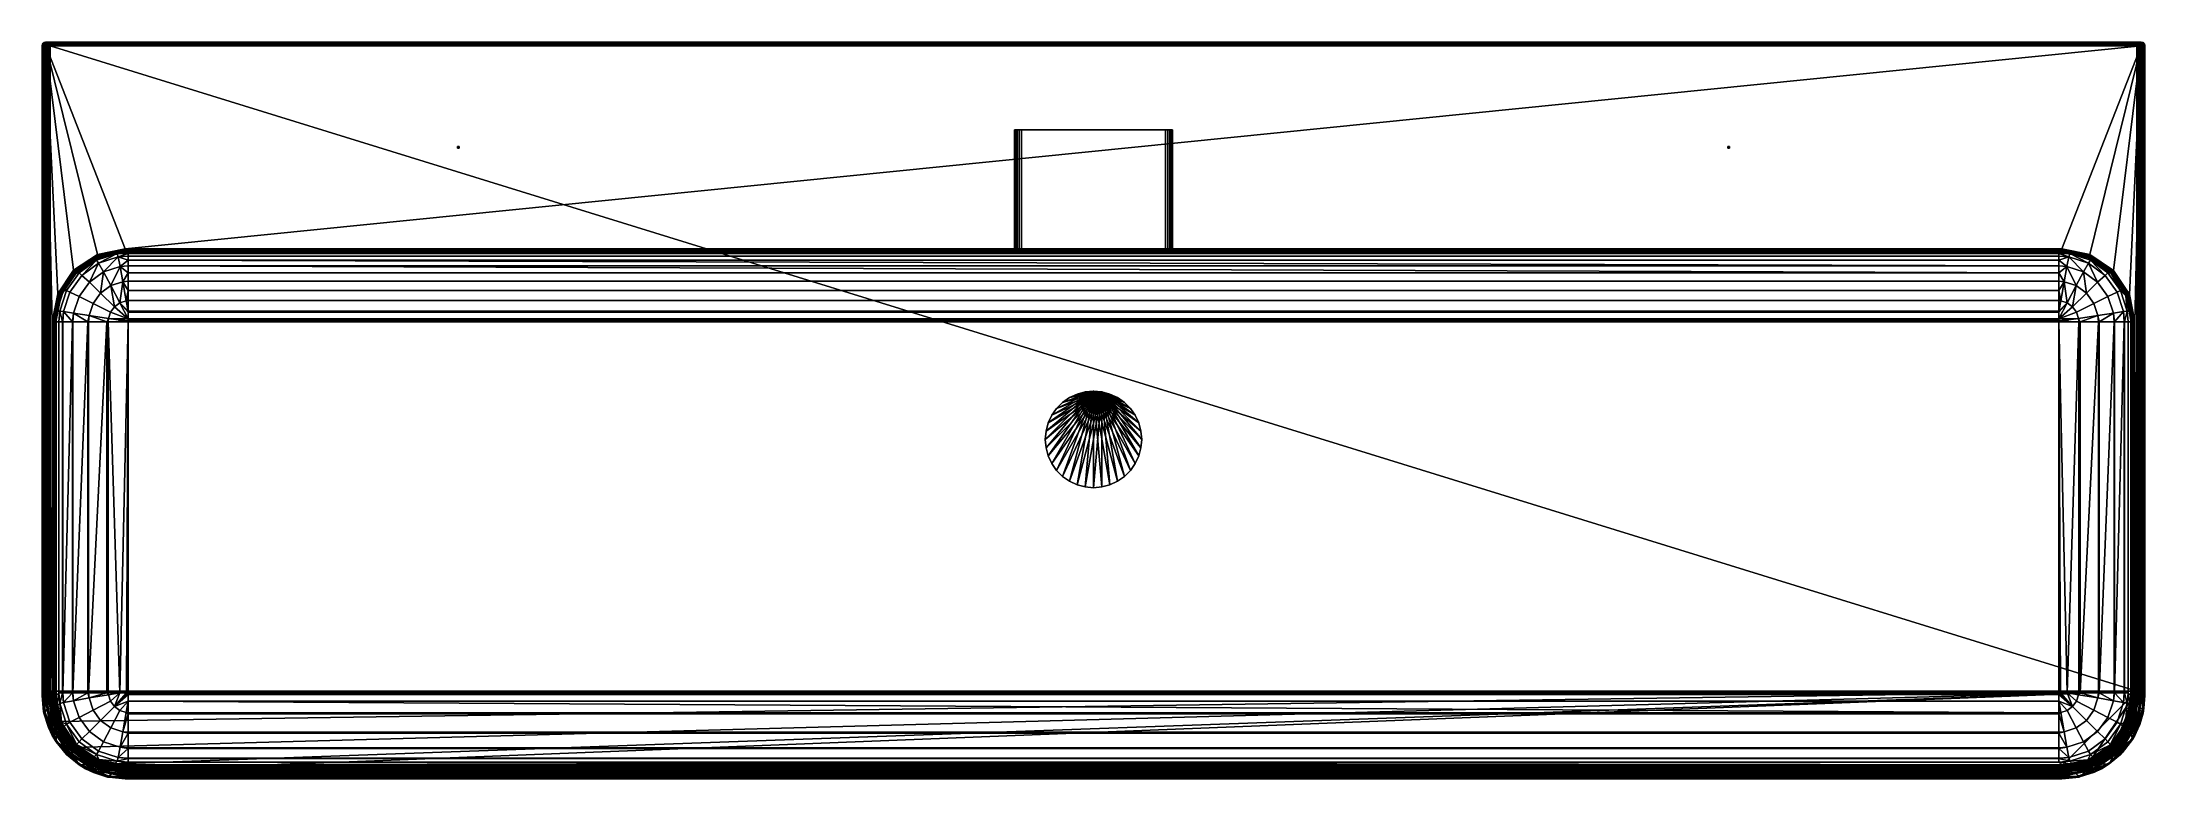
# Model space of a CAD drawing. Header units: inches. Extents: x -600 to 600, y -420 to 0.
import ezdxf

# ---------------------------------------------------------------- set-up
doc = ezdxf.new("R2010")
doc.units = ezdxf.units.IN
doc.linetypes.add('Durchgehend', pattern=[0])
doc.layers.get('0').update_dxf_attribs({"linetype": 'Durchgehend', "lineweight": 0})

msp = doc.modelspace()

# ---------------------------------------------------------------- meshes
at = {"color": 7, "linetype": 'Durchgehend'}
mesh = msp.add_polyface(dxfattribs=at)
corners = [(-597.8, 0, 112.8), (-597.933, -0.004, 112.797), (-597.8, -0.004, 112.933), (-598.066, -0.016, 112.794), (-598.059, -0.071, 113.29), (-598.938, -0.317, 112.774), (-599.019, -0.435, 113.29), (-599.05, -0.39, 112.772), (-599.683, -1.062, 112.757), (-599.7, -1.203, 113.29), (-599.748, -1.178, 112.756), (-599.996, -2.067, 112.75), (-599.946, -2.2, 113.29), (-599.696, -2.2, 113.917), (-599.324, -1.401, 114.172), (-598.343, -1.415, 114.782), (-598.646, -1.757, 114.782), (-597.8, -2.2, 115), (-599.521, -2.2, 114.172), (-598.96, -2.2, 114.67), (-597.958, -2.2, 114.994), (-598.755, -2.2, 114.782), (-597.8, -2.067, 114.996), (-597.916, -1.253, 114.782), (-597.8, -1.246, 114.782), (-597.8, -1.062, 114.683), (-598.008, -0.493, 114.172), (-597.8, -0.48, 114.172), (-597.8, -0.317, 113.938), (-597.8, -0.055, 113.29), (-598.778, -0.785, 114.172), (-596.549, -0.39, 2.172), (-597.182, -1.062, 2.157), (-597.247, -1.178, 2.156), (-597.495, -2.067, 2.15), (-596.438, -0.317, 2.174)]
mesh.append_faces([[corners[k] for k in face] for face in [(0, 1, 2), (2, 1, 3), (4, 3, 5), (6, 5, 7), (8, 6, 7), (8, 9, 6), (8, 10, 9), (9, 10, 11), (12, 9, 11), (12, 13, 9), (9, 13, 14), (15, 16, 17), (13, 18, 14), (14, 18, 19), (20, 16, 21), (20, 17, 16), (17, 22, 23), (17, 23, 15), (22, 24, 23), (23, 24, 25), (26, 25, 27), (28, 26, 27), (28, 4, 26), (28, 29, 4), (4, 29, 2), (3, 4, 2), (6, 4, 5), (6, 30, 26, 4), (30, 6, 9, 14), (15, 30, 14, 16), (30, 15, 23, 26), (16, 14, 19), (23, 25, 26), (8, 7, 31, 32), (33, 10, 8, 32), (11, 10, 33, 34), (5, 35, 31, 7)]], dxfattribs={"color": 7})
mesh = msp.add_polyface(dxfattribs=at)
corners = [(-595.3, -2.2), (-596.055, -2.2, 0.134), (-596.145, -1.757, 0.218), (-595.842, -1.415, 0.218), (-595.415, -1.253, 0.218), (-595.3, -2.067, 0.004), (-595.3, -1.246, 0.218), (-596.254, -2.2, 0.218), (-596.8, -2.2, 0.591), (-596.823, -1.401, 0.828), (-597.02, -2.2, 0.828), (-597.308, -2.2, 1.301), (-597.199, -1.203, 1.71), (-597.445, -2.2, 1.71), (-597.495, -2.067, 2.15), (-597.247, -1.178, 2.156), (-597.182, -1.062, 2.157), (-596.518, -0.435, 1.71), (-595.507, -0.493, 0.828), (-595.3, -1.062, 0.317), (-596.549, -0.39, 2.172), (-596.438, -0.317, 2.174), (-595.558, -0.071, 1.71), (-595.565, -0.016, 2.194), (-595.3, -0.004, 2.067), (-595.432, -0.004, 2.197), (-595.3, 0, 2.2), (-595.3, -0.055, 1.71), (-595.3, -0.317, 1.062), (-595.3, -0.48, 0.828), (-596.277, -0.785, 0.828), (-597.933, -0.004, 112.797), (-597.8, 0, 112.8), (-598.066, -0.016, 112.794), (-598.938, -0.317, 112.774)]
mesh.append_faces([[corners[k] for k in face] for face in [(0, 1, 2), (0, 2, 3), (0, 3, 4), (5, 4, 6), (5, 0, 4), (1, 7, 2), (2, 7, 8), (9, 8, 10), (11, 9, 10), (11, 12, 9), (11, 13, 12), (12, 13, 14), (15, 12, 14), (15, 16, 12), (12, 16, 17), (4, 18, 19), (6, 4, 19), (16, 20, 17), (17, 20, 21), (22, 21, 23), (24, 23, 25), (26, 24, 25), (23, 24, 22), (22, 24, 27), (28, 22, 27), (28, 18, 22), (28, 29, 18), (18, 29, 19), (17, 30, 9, 12), (18, 4, 3, 30), (30, 3, 2, 9), (21, 22, 17), (22, 18, 30, 17), (8, 9, 2), (31, 32, 26, 25), (33, 23, 21, 34), (31, 25, 23, 33)]], dxfattribs={"color": 7})
mesh = msp.add_polyface(dxfattribs=at)
corners = [(-42.433, -50, 89.529), (-41.002, -50, 89.994), (-41.002, -120.015, 89.994), (-42.433, -120.015, 89.529), (-43.651, -50, 88.645), (-43.651, -120.015, 88.645), (-44.535, -50, 87.428), (-44.535, -120.015, 87.428), (-45, -50, 85.997), (-45, -120.015, 85.997), (-45, -50, 84.492), (-45, -120.015, 84.492), (-43.651, -50, 81.844), (-44.535, -50, 83.061), (-44.535, -120.015, 83.061), (-43.651, -120.015, 81.844), (-42.433, -50, 80.959), (-42.433, -120.015, 80.959), (-41.002, -50, 80.494), (-41.002, -120.015, 80.494), (595.299, -2.2), (-595.3, -2.2), (-595.3, -2.067, 0.004), (595.299, -2.067, 0.004), (595.299, -1.246, 0.218), (-595.3, -1.246, 0.218), (595.299, -0.004, 2.067), (-595.3, -0.004, 2.067), (-595.3, 0, 2.2), (595.299, 0, 2.2), (595.299, -0.055, 1.71), (-595.3, -0.055, 1.71), (595.299, -0.317, 1.062), (-595.3, -0.317, 1.062), (595.299, -0.48, 0.828), (-595.3, -0.48, 0.828), (595.299, -1.062, 0.317), (-595.3, -1.062, 0.317), (-597.8, 0, 112.8), (597.8, 0, 112.8), (-552.486, -120.011, 112.933), (-552.486, -120.015, 112.8), (552.486, -120.015, 112.8), (552.486, -120.011, 112.933), (-552.486, -117.947, 114.996), (552.486, -117.947, 114.996), (552.486, -117.814, 115), (-552.486, -117.814, 115), (-552.486, -118.656, 114.833), (552.486, -118.656, 114.833), (-552.486, -118.953, 114.683), (552.486, -118.953, 114.683), (-552.486, -119.37, 114.356), (552.486, -119.37, 114.356), (-552.486, -119.697, 113.938), (552.486, -119.697, 113.938), (-552.486, -119.847, 113.642), (552.486, -119.847, 113.642), (41.002, -50, 80.494), (597.8, -2.2, 115), (-597.8, -2.2, 115)]
mesh.append_faces([[corners[k] for k in face] for face in [(0, 1, 2, 3), (4, 0, 3, 5), (6, 4, 5, 7), (8, 6, 7, 9), (10, 8, 9, 11), (12, 13, 14, 15), (16, 12, 15, 17), (13, 10, 11, 14), (18, 16, 17, 19), (20, 21, 22, 23), (24, 23, 22, 25), (26, 27, 28, 29), (30, 31, 27, 26), (32, 33, 31, 30), (34, 35, 33, 32), (36, 37, 35, 34), (24, 25, 37, 36), (29, 28, 38, 39), (40, 41, 42, 43), (44, 45, 46, 47), (48, 49, 45, 44), (50, 51, 49, 48), (52, 53, 51, 50), (54, 55, 53, 52), (56, 57, 55, 54), (40, 43, 57, 56)]], dxfattribs={"color": 7})
mesh.append_faces([[corners[k] for k in face] for face in [(1, 4, 6), (1, 6, 8), (1, 8, 10), (1, 10, 13), (1, 13, 12), (1, 12, 16), (1, 16, 18), (1, 18, 58)]], dxfattribs={"vtx0": -1, "vtx2": -1, "color": 7})
mesh.append_faces([[corners[k] for k in face] for face in [(59, 60, 47), (42, 41, 2)]], dxfattribs={"vtx1": -1, "vtx2": -1, "color": 7})
mesh.append_faces([[corners[k] for k in face] for face in [(1, 0, 4)]], dxfattribs={"vtx2": -1, "color": 7})
mesh = msp.add_polyface(dxfattribs=at)
corners = [(44.535, -50, 87.428), (45, -50, 85.997), (45, -120.015, 85.997), (44.535, -120.015, 87.428), (43.65, -50, 88.645), (43.65, -120.015, 88.645), (42.433, -50, 89.529), (42.433, -120.015, 89.529), (41.002, -50, 89.994), (41.002, -120.015, 89.994), (-41.002, -50, 89.994), (-41.002, -120.015, 89.994), (44.535, -50, 83.061), (43.65, -50, 81.844), (43.65, -120.015, 81.844), (44.535, -120.015, 83.061), (42.433, -50, 80.959), (42.433, -120.015, 80.959), (45, -50, 84.492), (45, -120.015, 84.492), (41.002, -50, 80.494), (41.002, -120.015, 80.494), (-41.002, -50, 80.494), (-41.002, -120.015, 80.494), (-597.8, -2.067, 114.996), (-597.8, -2.2, 115), (597.8, -2.2, 115), (597.8, -2.067, 114.996), (-597.8, -0.004, 112.933), (597.8, -0.004, 112.933), (597.8, 0, 112.8), (-597.8, 0, 112.8), (-597.8, -0.055, 113.29), (597.8, -0.055, 113.29), (-597.8, -0.317, 113.938), (597.8, -0.317, 113.938), (-597.8, -0.48, 114.172), (597.8, -0.48, 114.172), (-597.8, -1.062, 114.683), (597.8, -1.062, 114.683), (-597.8, -1.246, 114.782), (597.8, -1.246, 114.782), (-552.486, -117.814, 115), (552.486, -117.814, 115), (552.486, -120.015, 112.8), (550.941, -120.015, 44.5)]
mesh.append_faces([[corners[k] for k in face] for face in [(0, 1, 2, 3), (4, 0, 3, 5), (6, 4, 5, 7), (8, 6, 7, 9), (10, 8, 9, 11), (12, 13, 14, 15), (13, 16, 17, 14), (18, 12, 15, 19), (16, 20, 21, 17), (1, 18, 19, 2), (20, 22, 23, 21), (24, 25, 26, 27), (28, 29, 30, 31), (32, 33, 29, 28), (34, 35, 33, 32), (36, 37, 35, 34), (38, 39, 37, 36), (40, 41, 39, 38), (24, 27, 41, 40)]], dxfattribs={"color": 7})
mesh.append_faces([[corners[k] for k in face] for face in [(10, 6, 8)]], dxfattribs={"vtx0": -1, "color": 7})
mesh.append_faces([[corners[k] for k in face] for face in [(44, 21, 45)]], dxfattribs={"vtx0": -1, "vtx1": -1, "color": 7})
mesh.append_faces([[corners[k] for k in face] for face in [(10, 20, 16), (10, 16, 13), (10, 13, 12), (10, 12, 18), (10, 18, 1), (10, 1, 0), (10, 0, 4), (10, 4, 6), (26, 42, 43), (44, 5, 3), (44, 3, 2), (44, 2, 19), (44, 19, 15), (44, 15, 14), (44, 14, 17), (44, 17, 21)]], dxfattribs={"vtx0": -1, "vtx2": -1, "color": 7})
mesh = msp.add_polyface(dxfattribs=at)
corners = [(597.495, -2.067, 2.15), (597.444, -2.2, 1.71), (597.382, -1.687, 1.71), (597.435, -1.674, 2.152), (597.182, -1.062, 2.157), (597.307, -2.2, 1.301), (596.97, -1.789, 0.828), (595.299, -0.317, 1.062), (595.909, -0.592, 0.828), (595.299, -0.48, 0.828), (596.06, -0.195, 1.71), (595.299, -0.055, 1.71), (595.432, -0.004, 2.197), (596.08, -0.143, 2.182), (596.437, -0.317, 2.174), (596.905, -0.778, 1.71), (596.587, -1.06, 0.828), (597.02, -2.2, 0.828), (596.799, -2.2, 0.591), (596.226, -1.972, 0.218), (596.254, -2.2, 0.218), (596.055, -2.2, 0.134), (595.299, -2.2), (595.299, -2.067, 0.004), (595.638, -1.308, 0.218), (596.014, -1.567, 0.218), (595.299, -1.246, 0.218), (595.299, -1.062, 0.317), (595.299, -0.004, 2.067), (595.299, 0, 2.2), (596.946, -0.741, 2.163), (597.8, 0, 112.8), (597.933, -0.004, 112.797), (598.58, -0.143, 112.782), (598.938, -0.317, 112.774)]
mesh.append_faces([[corners[k] for k in face] for face in [(0, 1, 2), (3, 2, 4), (3, 0, 2), (1, 5, 2), (2, 5, 6), (7, 8, 9), (7, 10, 8), (7, 11, 10), (10, 11, 12), (13, 10, 12), (13, 14, 10), (10, 14, 15), (16, 8, 10, 15), (5, 17, 6), (6, 17, 18), (19, 18, 20), (21, 19, 20), (21, 22, 19), (22, 23, 24), (22, 24, 25), (22, 25, 19), (23, 26, 24), (24, 26, 27), (8, 27, 9), (8, 24, 27), (16, 25, 24, 8), (19, 25, 16, 6), (18, 19, 6), (11, 28, 12), (12, 28, 29), (14, 30, 15), (15, 30, 4), (2, 15, 4), (2, 6, 16, 15), (29, 31, 32, 12), (13, 12, 32, 33), (13, 33, 34, 14)]], dxfattribs={"color": 7})
mesh = msp.add_polyface(dxfattribs=at)
corners = [(599.998, -2.2, 112.908), (599.996, -2.067, 112.75), (599.883, -1.687, 113.29), (599.945, -2.2, 113.29), (599.696, -2.2, 113.917), (599.936, -1.674, 112.752), (599.683, -1.062, 112.757), (599.406, -0.778, 113.29), (599.447, -0.741, 112.763), (598.938, -0.317, 112.774), (598.561, -0.195, 113.29), (598.58, -0.143, 112.782), (597.933, -0.004, 112.797), (597.8, -0.055, 113.29), (597.8, -0.004, 112.933), (597.8, -0.317, 113.938), (598.41, -0.592, 114.172), (598.96, -2.2, 114.67), (599.47, -1.789, 114.172), (598.727, -1.972, 114.782), (599.52, -2.2, 114.172), (599.088, -1.06, 114.172), (597.8, 0, 112.8), (597.8, -0.48, 114.172), (597.8, -1.062, 114.683), (598.139, -1.308, 114.782), (597.8, -1.246, 114.782), (597.8, -2.067, 114.996), (597.8, -2.2, 115), (598.515, -1.567, 114.782), (598.755, -2.2, 114.782), (597.958, -2.2, 114.994), (597.182, -1.062, 2.157), (596.946, -0.741, 2.163), (597.435, -1.674, 2.152), (597.495, -2.067, 2.15), (596.437, -0.317, 2.174)]
mesh.append_faces([[corners[k] for k in face] for face in [(0, 1, 2), (3, 2, 4), (3, 0, 2), (1, 5, 2), (2, 5, 6), (7, 6, 8), (9, 7, 8), (9, 10, 7), (9, 11, 10), (10, 11, 12), (13, 12, 14), (13, 10, 12), (13, 15, 10), (10, 15, 16), (17, 18, 19), (17, 20, 18), (18, 20, 4), (2, 18, 4), (7, 21, 18, 2), (2, 6, 7), (12, 22, 14), (15, 23, 16), (16, 23, 24), (25, 24, 26), (27, 25, 26), (27, 28, 25), (28, 19, 29), (25, 29, 21, 16), (24, 25, 16), (28, 29, 25), (30, 19, 31), (21, 29, 19, 18), (10, 16, 21, 7), (32, 33, 8, 6), (5, 34, 32, 6), (35, 34, 5, 1), (36, 9, 8, 33)]], dxfattribs={"color": 7})
mesh = msp.add_polyface(dxfattribs=at)
corners = [(-599.946, -2.2, 113.29), (-599.996, -2.067, 112.75), (-599.998, -2.2, 112.908), (-600, -2.2, 112.75), (-598.646, -1.757, 114.782), (-598.96, -2.2, 114.67), (-598.755, -2.2, 114.782), (-597.958, -2.2, 114.994), (-598.653, -372.506, 114.828), (-598.96, -372.506, 114.67), (-599.521, -2.2, 114.172), (-599.373, -372.506, 114.338), (-599.696, -2.2, 113.917), (-599.696, -372.506, 113.917), (-599.847, -372.506, 113.608), (-599.998, -372.506, 112.908), (-597.445, -2.2, 1.71), (-597.499, -2.2, 2.15), (-597.495, -2.067, 2.15), (-596.8, -370.006, 0.591), (-596.8, -2.2, 0.591), (-596.254, -2.2, 0.218), (-596.838, -370.006, 0.627), (-597.02, -2.2, 0.828), (-597.499, -370.006, 2.15), (-597.308, -2.2, 1.301), (-597.318, -370.006, 1.324), (-597.308, -370.006, 1.301), (-596.055, -2.2, 0.134), (-596.055, -370.006, 0.134), (-568.444, -120.987, 115), (-581.983, -130.029, 115), (-581.394, -130.619, 114.834), (-590.26, -143.883, 114.835), (-580.892, -131.121, 114.368), (-589.164, -144.337, 113.673), (-580.555, -131.458, 113.665), (-591.028, -143.565, 115), (-587.695, -141.585, 112.844), (-591.515, -153.339, 112.849), (-580.428, -131.585, 112.835), (-570.426, -124.32, 112.823), (-589.605, -144.154, 114.372), (-586.131, -141.585, 43.704), (-589.95, -153.339, 43.618), (-578.868, -131.585, 43.869), (-584.133, -142.462, 31.54), (-577.226, -132.952, 31.697), (-587.765, -153.642, 31.458), (-578.886, -145.01, 20.645), (-573.01, -136.92, 20.778), (-581.975, -154.52, 20.575), (-597.8, -2.2, 115), (-594.201, -159.519, 115)]
mesh.append_faces([[corners[k] for k in face] for face in [(0, 1, 2), (1, 3, 2), (4, 5, 6), (7, 6, 8), (6, 5, 9), (5, 10, 11), (10, 12, 13), (12, 0, 14), (0, 2, 15), (16, 17, 18), (1, 18, 17, 3), (19, 20, 21), (20, 22, 23), (17, 16, 24), (16, 25, 26), (25, 23, 27), (21, 28, 29), (30, 31, 32), (32, 31, 33), (34, 35, 36), (31, 37, 33), (38, 35, 39), (38, 36, 35), (38, 40, 36), (36, 40, 41), (35, 34, 42), (42, 34, 32), (33, 42, 32), (43, 38, 39, 44), (45, 40, 38, 43), (43, 46, 47, 45), (44, 48, 46, 43), (46, 49, 50, 47), (48, 51, 49, 46)]], dxfattribs={"color": 7})
mesh.append_faces([[corners[k] for k in face] for face in [(52, 53, 37), (52, 37, 31), (52, 31, 30)]], dxfattribs={"vtx0": -1, "vtx2": -1, "color": 7})
mesh = msp.add_polyface(dxfattribs=at)
corners = [(-598.653, -372.506, 114.828), (-598.96, -372.506, 114.67), (-598.478, -381.643, 114.335), (-599.373, -372.506, 114.338), (-599.696, -372.506, 113.917), (-599.946, -2.2, 113.29), (-599.998, -372.506, 112.908), (-599.847, -372.506, 113.608), (-599.696, -2.2, 113.917), (-599.521, -2.2, 114.172), (-598.96, -2.2, 114.67), (-598.755, -2.2, 114.782), (-597.958, -2.2, 114.994), (-597.958, -372.506, 114.994), (-597.499, -370.006, 2.15), (-597.318, -370.006, 1.324), (-596.42, -380.073, 2.141), (-596.254, -2.2, 0.218), (-596.055, -370.006, 0.134), (-596.13, -370.006, 0.163), (-596.8, -370.006, 0.591), (-596.838, -370.006, 0.627), (-596.8, -2.2, 0.591), (-597.02, -2.2, 0.828), (-597.308, -370.006, 1.301), (-593.436, -159.519, 114.863), (-594.201, -159.519, 115), (-594.201, -372.507, 115), (-593.436, -372.507, 114.863), (-593.371, -372.507, 114.837), (-592.696, -372.507, 114.405), (-592.696, -159.519, 114.405), (-592.663, -372.507, 114.373), (-592.192, -372.507, 113.696), (-592.192, -159.519, 113.696), (-592.183, -372.507, 113.676), (-592.002, -372.507, 112.85), (-592.002, -159.519, 112.85), (-591.519, -378.666, 112.857), (-588.286, -370.941, 31.617), (-588.286, -159.519, 31.617), (-590.436, -159.519, 43.607), (-590.436, -370.941, 43.607), (-588.226, -370.941, 31.445), (-588.227, -159.519, 31.448), (-582.583, -370.941, 20.851), (-582.583, -159.519, 20.851), (-582.364, -370.941, 20.56), (-582.368, -159.519, 20.566), (-587.763, -376.532, 31.329), (-589.948, -377.109, 43.479), (-581.974, -375.407, 20.468), (-573.872, -370.941, 12.335), (-599.089, -381.765, 112.742), (-600, -372.506, 112.75), (-597.8, -2.2, 115), (-597.8, -372.506, 115)]
mesh.append_faces([[corners[k] for k in face] for face in [(0, 1, 2), (2, 1, 3), (4, 2, 3), (5, 6, 7), (8, 7, 4), (9, 4, 3), (10, 3, 1), (11, 1, 0), (12, 0, 13), (14, 15, 16), (17, 18, 19), (20, 17, 19), (20, 21, 22), (23, 21, 24), (25, 26, 27, 28), (29, 25, 28), (29, 30, 31), (31, 30, 32), (32, 33, 34), (34, 33, 35), (35, 36, 37), (38, 36, 35), (39, 40, 41, 42), (39, 43, 44), (43, 45, 46), (45, 47, 48), (39, 49, 43), (39, 50, 49), (39, 42, 50), (51, 52, 47), (45, 51, 47), (45, 49, 51), (45, 43, 49), (14, 53, 54), (36, 38, 42), (37, 36, 42, 41)]], dxfattribs={"color": 7})
mesh.append_faces([[corners[k] for k in face] for face in [(55, 56, 27)]], dxfattribs={"vtx2": -1, "color": 7})
mesh = msp.add_polyface(dxfattribs=at)
corners = [(-599.998, -2.2, 112.908), (-600, -2.2, 112.75), (-600, -372.506, 112.75), (-599.998, -372.506, 112.908), (-597.958, -2.2, 114.994), (-597.958, -372.506, 114.994), (-597.8, -372.506, 115), (-597.8, -2.2, 115), (-596.055, -2.2, 0.134), (-595.3, -2.2), (-595.3, -370.006), (-596.055, -370.006, 0.134), (-597.308, -2.2, 1.301), (-597.308, -370.006, 1.301), (-597.318, -370.006, 1.324), (-597.445, -2.2, 1.71), (-597.499, -370.006, 2.15), (-597.499, -2.2, 2.15), (-589.605, -144.154, 114.372), (-590.26, -143.883, 114.835), (-592.696, -159.519, 114.405), (-592.663, -159.519, 114.373), (-592.192, -159.519, 113.696), (-589.164, -144.337, 113.673), (-591.028, -143.565, 115), (-593.436, -159.519, 114.863), (-593.371, -159.519, 114.837), (-594.201, -159.519, 115), (-592.183, -159.519, 113.676), (-591.515, -153.339, 112.849), (-592.002, -159.519, 112.85), (-593.371, -372.507, 114.837), (-592.663, -372.507, 114.373), (-592.183, -372.507, 113.676), (-589.95, -153.339, 43.618), (-590.436, -159.519, 43.607), (-582.364, -370.941, 20.56), (-573.872, -159.519, 12.335), (-582.368, -159.519, 20.566), (-582.583, -370.941, 20.851), (-582.583, -159.519, 20.851), (-588.226, -370.941, 31.445), (-588.227, -159.519, 31.448), (-588.286, -370.941, 31.617), (-588.286, -159.519, 31.617), (-587.765, -153.642, 31.458), (-581.975, -154.52, 20.575), (-594.201, -372.507, 115)]
mesh.append_faces([[corners[k] for k in face] for face in [(0, 1, 2, 3), (4, 5, 6, 7), (8, 9, 10, 11), (12, 13, 14), (15, 14, 16), (16, 2, 1, 17), (18, 19, 20), (21, 18, 20), (21, 22, 18), (18, 22, 23), (19, 24, 25), (26, 19, 25), (26, 20, 19), (24, 27, 25), (22, 28, 23), (23, 28, 29), (28, 30, 29), (31, 26, 25), (31, 20, 26), (21, 32, 22), (21, 20, 32), (28, 33, 30), (28, 22, 33), (34, 29, 30, 35), (36, 37, 38), (39, 38, 40), (41, 40, 42), (43, 42, 44), (35, 44, 34), (34, 44, 45), (44, 42, 45), (45, 42, 40), (46, 40, 38), (37, 46, 38), (46, 45, 40)]], dxfattribs={"color": 7})
mesh.append_faces([[corners[k] for k in face] for face in [(7, 47, 27)]], dxfattribs={"vtx0": -1, "vtx2": -1, "color": 7})
mesh = msp.add_polyface(dxfattribs=at)
corners = [(-567.669, -122.858, 113.654), (-552.486, -119.847, 113.642), (-552.486, -119.697, 113.938), (-567.852, -122.418, 114.362), (-552.486, -119.37, 114.356), (-552.486, -118.953, 114.683), (-568.124, -121.76, 114.832), (-552.486, -118.656, 114.833), (-552.486, -117.947, 114.996), (-568.444, -120.987, 115), (-552.486, -117.814, 115), (-581.394, -130.619, 114.834), (-580.555, -131.458, 113.665), (-570.426, -124.32, 112.823), (-558.668, -120.501, 112.808), (-580.892, -131.121, 114.368), (-568.872, -124.32, 44.095), (-580.428, -131.585, 112.835), (-578.868, -131.585, 43.869), (-557.12, -120.501, 44.36), (-577.226, -132.952, 31.697), (-567.718, -126.043, 31.911), (-556.542, -122.411, 32.164), (-566.634, -143.1, 12.181), (-558.722, -150.887, 6.748), (-560.758, -138.83, 12.314), (-564.922, -131.043, 20.96), (-555.415, -127.953, 21.175), (-555.633, -148.642, 6.818), (-553.851, -136.585, 12.47), (-573.01, -136.92, 20.778), (-570.903, -148.978, 12.084), (-560.967, -153.977, 6.697), (-578.886, -145.01, 20.645), (-597.8, -2.2, 115)]
mesh.append_faces([[corners[k] for k in face] for face in [(0, 1, 2), (3, 2, 4), (5, 3, 4), (5, 6, 3), (5, 7, 6), (6, 7, 8), (9, 8, 10), (9, 6, 8), (9, 11, 6), (3, 12, 0), (2, 3, 0), (0, 13, 14), (1, 0, 14), (3, 6, 15), (12, 3, 15), (11, 15, 6), (0, 12, 13), (16, 13, 17, 18), (19, 14, 13, 16), (16, 20, 21), (19, 21, 22), (23, 24, 25), (26, 25, 27), (24, 28, 25), (28, 29, 25), (19, 16, 21), (16, 18, 20), (20, 30, 21), (30, 23, 26), (21, 26, 22), (21, 30, 26), (24, 23, 31, 32), (23, 30, 33, 31), (25, 26, 23), (29, 27, 25), (27, 22, 26)]], dxfattribs={"color": 7})
mesh.append_faces([[corners[k] for k in face] for face in [(34, 9, 10)]], dxfattribs={"vtx0": -1, "vtx2": -1, "color": 7})
mesh = msp.add_polyface(dxfattribs=at)
corners = [(552.507, -419.696, 113.917), (-552.507, -419.696, 113.917), (-552.507, -419.847, 113.608), (-552.507, -419.373, 114.338), (-552.507, -418.96, 114.67), (552.507, -418.96, 114.67), (-552.507, -418.653, 114.828), (-552.507, -412.001, 112.85), (-552.507, -412.183, 113.676), (131.477, -412.001, 112.85), (-550.942, -370.941, 5), (-550.942, -159.519, 5), (-551.81, -370.941, 5.01), (-550.942, -157.769, 5.039), (-550.942, -153.936, 5.396), (-555.633, -148.642, 6.818), (-550.942, -147.341, 6.924), (-552.002, -147.462, 6.9), (-550.942, -153.339, 5.486), (-550.942, -141.585, 9.305), (-553.851, -136.585, 12.47), (-550.942, -136.31, 12.536), (-550.942, -131.585, 16.569), (-555.415, -127.953, 21.175), (-550.942, -127.564, 21.277), (-550.942, -124.32, 26.567), (-555.407, -401.973, 20.468), (-550.942, -402.583, 20.851), (-550.942, -402.363, 20.56), (-550.942, -393.871, 12.335), (-550.942, -393.421, 12.019), (-553.845, -393.146, 11.96), (-550.942, -382.979, 6.878), (-551.999, -382.146, 6.637), (-550.942, -382.266, 6.658), (-550.942, -375.647, 5.281), (-552.486, -120.015, 112.8), (-42.433, -120.015, 89.529), (-41.002, -120.015, 89.994), (595.299, -370.006), (-567.335, -411.855), (-582.035, -402.035), (-591.855, -387.334), (-595.3, -370.006), (-595.3, -2.2), (-550.942, -120.015, 44.5), (-41.002, -120.015, 80.494), (-42.433, -120.015, 80.959), (-43.651, -120.015, 81.844), (-44.535, -120.015, 83.061), (-45, -120.015, 84.492), (-45, -120.015, 85.997), (-44.535, -120.015, 87.428), (-43.651, -120.015, 88.645), (-550.942, -410.436, 43.607)]
mesh.append_faces([[corners[k] for k in face] for face in [(0, 1, 2), (0, 3, 1), (4, 5, 6), (4, 3, 5), (7, 8, 9), (10, 11, 12), (13, 14, 15), (16, 17, 18), (16, 19, 17), (17, 19, 20), (15, 14, 18), (19, 21, 20), (20, 21, 22), (23, 22, 24), (25, 23, 24), (26, 27, 28), (29, 26, 28), (29, 30, 31), (31, 30, 32), (33, 32, 34), (35, 33, 34), (32, 33, 31)]], dxfattribs={"color": 7})
mesh.append_faces([[corners[k] for k in face] for face in [(45, 49, 50)]], dxfattribs={"vtx0": -1, "color": 7})
mesh.append_faces([[corners[k] for k in face] for face in [(36, 37, 38), (39, 40, 41), (39, 41, 42), (39, 42, 43), (39, 43, 44), (45, 46, 47), (45, 47, 48), (45, 48, 49), (36, 50, 51), (36, 51, 52), (36, 52, 53), (36, 53, 37)]], dxfattribs={"vtx0": -1, "vtx2": -1, "color": 7})
mesh.append_faces([[corners[k] for k in face] for face in [(45, 50, 36)]], dxfattribs={"vtx1": -1, "color": 7})
mesh.append_faces([[corners[k] for k in face] for face in [(54, 7, 9)]], dxfattribs={"vtx2": -1, "color": 7})
mesh = msp.add_polyface(dxfattribs=at)
corners = [(-552.507, -419.998, 112.908), (-552.507, -420, 112.75), (552.507, -420, 112.75), (552.507, -419.998, 112.908), (-552.507, -419.847, 113.608), (552.507, -419.847, 113.607), (552.507, -419.696, 113.917), (552.507, -419.374, 114.338), (-552.507, -419.373, 114.338), (552.507, -418.96, 114.67), (552.507, -418.654, 114.828), (-552.507, -418.653, 114.828), (552.507, -417.958, 114.994), (552.507, -417.8, 115), (-552.507, -417.8, 115), (-552.507, -417.958, 114.994), (-550.006, -416.055, 0.134), (-550.006, -415.299), (550.006, -415.299), (550.006, -416.055, 0.134), (-550.006, -417.318, 1.324), (550.006, -417.318, 1.324), (550.006, -417.499, 2.15), (-550.006, -417.499, 2.15), (-550.006, -417.308, 1.301), (550.006, -417.308, 1.301), (-550.006, -416.838, 0.627), (550.006, -416.838, 0.627), (-550.006, -416.8, 0.591), (550.006, -416.8, 0.591), (-550.006, -416.13, 0.163), (550.006, -416.13, 0.163), (131.477, -412.001, 112.85), (-552.507, -412.183, 113.676), (552.507, -412.182, 113.675), (552.507, -412.198, 113.711), (552.507, -414.201, 115), (552.507, -413.483, 114.88), (-552.507, -413.483, 114.88), (-552.507, -414.201, 115), (552.507, -413.366, 114.835), (-552.507, -413.37, 114.837), (552.507, -412.721, 114.428), (-552.507, -412.721, 114.428), (552.507, -412.661, 114.371), (-552.507, -412.663, 114.373), (-552.507, -412.198, 113.711), (595.299, -370.006), (-595.3, -2.2), (595.299, -2.2), (550.941, -131.585, 16.569), (550.941, -127.564, 21.277), (-550.942, -127.564, 21.277), (-550.942, -124.32, 26.567), (550.941, -124.32, 26.567), (-550.942, -382.979, 6.878), (550.941, -382.979, 6.878), (550.941, -382.266, 6.658), (550.941, -375.647, 5.281), (-550.942, -375.647, 5.281), (-550.942, -120.015, 44.5), (550.941, -120.015, 44.5), (41.002, -120.015, 80.494), (552.486, -120.015, 112.8), (-41.002, -120.015, 89.994), (41.002, -120.015, 89.994), (42.433, -120.015, 89.529), (43.65, -120.015, 88.645), (-550.942, -410.436, 43.607), (552.507, -412.001, 112.85), (550.941, -410.436, 43.607)]
mesh.append_faces([[corners[k] for k in face] for face in [(0, 1, 2, 3), (4, 3, 5), (6, 4, 5), (6, 7, 8), (8, 7, 9), (9, 10, 11), (11, 10, 12), (13, 14, 15, 12), (16, 17, 18, 19), (20, 21, 22, 23), (24, 25, 21, 20), (26, 27, 25, 24), (28, 29, 27, 26), (30, 31, 29, 28), (16, 19, 31, 30), (32, 33, 34), (34, 33, 35), (36, 37, 38, 39), (37, 40, 41), (40, 42, 43), (42, 44, 45), (44, 35, 46), (50, 51, 52), (53, 51, 54), (55, 56, 57), (57, 58, 59), (22, 2, 1, 23)]], dxfattribs={"color": 7})
mesh.append_faces([[corners[k] for k in face] for face in [(47, 48, 49), (68, 69, 70)]], dxfattribs={"vtx0": -1, "color": 7})
mesh.append_faces([[corners[k] for k in face] for face in [(39, 13, 36)]], dxfattribs={"vtx0": -1, "vtx1": -1, "color": 7})
mesh.append_faces([[corners[k] for k in face] for face in [(47, 18, 17), (63, 64, 65), (63, 65, 66), (63, 66, 67), (68, 32, 69)]], dxfattribs={"vtx0": -1, "vtx2": -1, "color": 7})
mesh.append_faces([[corners[k] for k in face] for face in [(60, 61, 62)]], dxfattribs={"vtx1": -1, "vtx2": -1, "color": 7})
mesh = msp.add_polyface(dxfattribs=at)
corners = [(568.203, -121.794, 114.832), (581.5, -130.738, 114.834), (568.525, -121.02, 115), (552.486, -117.947, 114.996), (552.486, -117.814, 115), (552.486, -118.656, 114.833), (552.486, -118.953, 114.683), (567.929, -122.451, 114.362), (552.486, -119.37, 114.356), (552.486, -119.697, 113.938), (567.746, -122.891, 113.654), (552.486, -119.847, 113.642), (558.667, -120.501, 112.808), (567.679, -123.051, 112.819), (570.425, -124.32, 112.823), (580.658, -131.574, 113.665), (580.996, -131.238, 114.368), (582.098, -130.145, 115), (580.427, -131.585, 112.835), (568.871, -124.32, 44.095), (557.12, -120.501, 44.36), (578.868, -131.585, 43.869), (567.718, -126.043, 31.911), (556.541, -122.411, 32.164), (564.922, -131.043, 20.96), (573.01, -136.92, 20.778), (566.634, -143.1, 12.181), (570.903, -148.978, 12.084), (578.886, -145.01, 20.645), (577.225, -132.952, 31.697), (584.133, -142.462, 31.54), (555.415, -127.953, 21.175), (560.758, -138.83, 12.314), (597.8, -2.2, 115)]
mesh.append_faces([[corners[k] for k in face] for face in [(0, 1, 2), (3, 2, 4), (3, 0, 2), (3, 5, 0), (0, 5, 6), (7, 6, 8), (9, 7, 8), (9, 10, 7), (10, 11, 12), (13, 10, 12), (13, 14, 10), (10, 14, 15), (7, 15, 16), (0, 16, 1), (0, 7, 16), (0, 6, 7), (17, 2, 1), (14, 18, 15), (7, 10, 15), (13, 19, 14), (13, 20, 19), (13, 12, 20), (21, 18, 14, 19), (22, 23, 24), (25, 24, 26), (26, 27, 28, 25), (21, 19, 29), (29, 19, 22), (25, 22, 24), (25, 29, 22), (25, 28, 30, 29), (19, 20, 22), (22, 20, 23), (24, 23, 31), (32, 24, 31), (32, 26, 24)]], dxfattribs={"color": 7})
mesh.append_faces([[corners[k] for k in face] for face in [(33, 4, 2)]], dxfattribs={"vtx0": -1, "vtx2": -1, "color": 7})
mesh = msp.add_polyface(dxfattribs=at)
corners = [(600, -372.506, 112.75), (597.499, -2.2, 2.15), (600, -2.2, 112.75), (599.996, -2.067, 112.75), (599.998, -2.2, 112.908), (598.96, -2.2, 114.67), (598.727, -1.972, 114.782), (598.755, -2.2, 114.782), (597.8, -2.2, 115), (597.958, -2.2, 114.994), (598.65, -372.506, 114.829), (598.96, -372.506, 114.67), (599.945, -2.2, 113.29), (599.998, -372.506, 112.908), (599.696, -2.2, 113.917), (599.846, -372.506, 113.609), (599.52, -2.2, 114.172), (599.696, -372.506, 113.917), (599.371, -372.506, 114.34), (597.444, -2.2, 1.71), (597.495, -2.067, 2.15), (596.13, -370.006, 0.163), (596.055, -2.2, 0.134), (596.254, -2.2, 0.218), (596.799, -370.006, 0.591), (596.799, -2.2, 0.591), (596.837, -370.006, 0.627), (597.02, -2.2, 0.828), (597.307, -370.006, 1.301), (597.307, -2.2, 1.301), (597.318, -370.006, 1.324), (597.499, -102.812, 2.15), (589.081, -144.616, 112.846), (589.247, -144.548, 113.673), (587.694, -141.585, 112.844), (580.996, -131.238, 114.368), (589.689, -144.368, 114.372), (581.5, -130.738, 114.834), (591.119, -143.786, 115), (582.098, -130.145, 115), (590.346, -144.1, 114.835), (580.658, -131.574, 113.665), (580.427, -131.585, 112.835), (580.537, -131.695, 112.835), (586.131, -141.585, 43.704), (589.949, -153.339, 43.618), (578.868, -131.585, 43.869), (584.133, -142.462, 31.54), (577.225, -132.952, 31.697), (568.525, -121.02, 115), (594.201, -159.519, 115)]
mesh.append_faces([[corners[k] for k in face] for face in [(2, 3, 4), (5, 6, 7), (8, 9, 6), (10, 7, 9), (7, 11, 5), (4, 12, 13), (12, 14, 15), (14, 16, 17), (16, 5, 18), (1, 19, 20), (20, 3, 2, 1), (21, 22, 23), (24, 23, 25), (26, 25, 27), (28, 27, 29), (30, 29, 19), (31, 19, 1), (32, 33, 34), (35, 36, 37), (38, 39, 40), (40, 39, 37), (36, 40, 37), (41, 42, 43), (34, 41, 43), (34, 33, 41), (41, 33, 35), (35, 33, 36), (32, 44, 45), (32, 34, 44), (44, 34, 43), (46, 43, 42), (46, 44, 43), (47, 44, 46, 48)]], dxfattribs={"color": 7})
mesh.append_faces([[corners[k] for k in face] for face in [(0, 1, 2)]], dxfattribs={"vtx0": -1, "color": 7})
mesh.append_faces([[corners[k] for k in face] for face in [(8, 49, 39), (8, 39, 38), (8, 38, 50)]], dxfattribs={"vtx0": -1, "vtx2": -1, "color": 7})
mesh = msp.add_polyface(dxfattribs=at)
corners = [(597.958, -2.2, 114.994), (597.8, -2.2, 115), (597.8, -372.506, 115), (597.958, -372.506, 114.994), (600, -372.506, 112.75), (600, -2.2, 112.75), (599.998, -2.2, 112.908), (599.998, -372.506, 112.908), (595.299, -370.006), (595.299, -2.2), (596.055, -2.2, 0.134), (596.055, -370.006, 0.134), (597.499, -102.812, 2.15), (597.318, -370.006, 1.324), (597.444, -2.2, 1.71), (592.001, -159.519, 112.85), (592.182, -159.519, 113.675), (591.515, -153.339, 112.849), (589.247, -144.548, 113.673), (589.081, -144.616, 112.846), (592.192, -159.519, 113.696), (589.689, -144.368, 114.372), (592.662, -159.519, 114.372), (592.696, -159.519, 114.405), (590.346, -144.1, 114.835), (593.369, -159.519, 114.837), (593.436, -159.519, 114.863), (591.119, -143.786, 115), (594.201, -159.519, 115), (593.37, -372.507, 114.837), (592.696, -372.507, 114.405), (592.663, -372.507, 114.373), (592.192, -372.507, 113.696), (592.183, -372.507, 113.676), (589.949, -153.339, 43.618), (590.436, -159.519, 43.607), (582.583, -159.519, 20.851), (582.583, -370.941, 20.851), (588.227, -159.519, 31.448), (582.368, -159.519, 20.566), (588.285, -159.519, 31.617), (588.285, -370.941, 31.617), (581.975, -154.52, 20.575), (587.764, -153.642, 31.458), (586.131, -141.585, 43.704), (584.133, -142.462, 31.54), (578.886, -145.01, 20.645), (594.994, -388.205, 115), (597.499, -2.2, 2.15)]
mesh.append_faces([[corners[k] for k in face] for face in [(0, 1, 2, 3), (4, 5, 6, 7), (8, 9, 10, 11), (12, 13, 14), (15, 16, 17), (17, 16, 18), (19, 17, 18), (16, 20, 18), (18, 20, 21), (20, 22, 21), (21, 22, 23), (24, 23, 25), (26, 24, 25), (26, 27, 24), (26, 28, 27), (21, 23, 24), (29, 26, 25), (30, 25, 23), (31, 23, 22), (32, 22, 20), (33, 20, 16), (34, 35, 15, 17), (19, 34, 17), (36, 37, 38), (36, 39, 37), (40, 38, 41), (42, 39, 36), (43, 36, 38), (40, 43, 38), (40, 34, 43), (40, 35, 34), (44, 45, 43, 34), (45, 46, 42, 43), (43, 42, 36)]], dxfattribs={"color": 7})
mesh.append_faces([[corners[k] for k in face] for face in [(1, 28, 47)]], dxfattribs={"vtx0": -1, "vtx1": -1, "vtx2": -1, "color": 7})
mesh.append_faces([[corners[k] for k in face] for face in [(4, 12, 48)]], dxfattribs={"vtx0": -1, "vtx2": -1, "color": 7})
mesh = msp.add_polyface(dxfattribs=at)
corners = [(598.65, -372.506, 114.829), (597.958, -2.2, 114.994), (597.958, -372.506, 114.994), (598.96, -372.506, 114.67), (598.755, -2.2, 114.782), (598.96, -2.2, 114.67), (599.371, -372.506, 114.34), (599.52, -2.2, 114.172), (599.696, -372.506, 113.917), (599.696, -2.2, 113.917), (599.846, -372.506, 113.609), (599.945, -2.2, 113.29), (599.998, -372.506, 112.908), (596.42, -380.073, 2.141), (597.318, -370.006, 1.324), (597.499, -370.006, 2.15), (596.055, -370.006, 0.134), (596.055, -2.2, 0.134), (596.13, -370.006, 0.163), (597.499, -102.812, 2.15), (597.307, -370.006, 1.301), (597.307, -2.2, 1.301), (596.837, -370.006, 0.627), (597.02, -2.2, 0.828), (596.799, -370.006, 0.591), (596.799, -2.2, 0.591), (596.254, -2.2, 0.218), (592.001, -159.519, 112.85), (592.001, -372.507, 112.85), (592.182, -159.519, 113.675), (592.183, -372.507, 113.676), (592.192, -372.507, 113.696), (592.663, -372.507, 114.373), (592.662, -159.519, 114.372), (592.696, -372.507, 114.405), (592.696, -159.519, 114.405), (593.37, -372.507, 114.837), (593.369, -159.519, 114.837), (593.436, -372.507, 114.863), (593.436, -159.519, 114.863), (594.201, -159.519, 115), (594.201, -372.507, 115), (592.192, -159.519, 113.696), (591.518, -378.666, 112.857), (590.436, -159.519, 43.607), (590.436, -370.941, 43.607), (582.368, -159.519, 20.566), (582.364, -370.941, 20.56), (582.583, -370.941, 20.851), (588.226, -370.941, 31.445), (588.227, -159.519, 31.448), (588.285, -370.941, 31.617), (588.285, -159.519, 31.617), (589.948, -377.109, 43.479), (587.763, -376.532, 31.329), (581.974, -375.407, 20.468), (600, -372.506, 112.75), (599.459, -379.654, 112.743), (597.8, -2.2, 115), (594.994, -388.205, 115), (597.8, -372.506, 115)]
mesh.append_faces([[corners[k] for k in face] for face in [(0, 1, 2), (0, 3, 4), (5, 3, 6), (7, 6, 8), (9, 8, 10), (11, 10, 12), (13, 14, 15), (16, 17, 18), (19, 15, 14), (14, 20, 21), (20, 22, 23), (22, 24, 25), (24, 18, 26), (27, 28, 29), (28, 30, 29), (31, 32, 33), (32, 34, 35), (34, 36, 37), (36, 38, 39), (40, 39, 38, 41), (31, 42, 30), (30, 28, 43), (44, 45, 28, 27), (46, 47, 48), (48, 49, 50), (50, 49, 51), (45, 44, 52, 51), (45, 51, 53), (51, 49, 54), (54, 49, 48), (55, 48, 47), (48, 55, 54), (56, 57, 15), (45, 43, 28)]], dxfattribs={"color": 7})
mesh.append_faces([[corners[k] for k in face] for face in [(58, 59, 60)]], dxfattribs={"vtx0": -1, "color": 7})
mesh.append_faces([[corners[k] for k in face] for face in [(40, 41, 59)]], dxfattribs={"vtx1": -1, "vtx2": -1, "color": 7})
mesh.append_faces([[corners[k] for k in face] for face in [(56, 15, 19)]], dxfattribs={"vtx2": -1, "color": 7})
mesh = msp.add_polyface(dxfattribs=at)
corners = [(-362.985, -59.5, 115), (-362.985, -59.5, 116), (-361.985, -59.5, 115), (-361.985, -59.5, 116), (-361.985, -60.5, 115), (-362.985, -60.5, 115), (-362.985, -60.5, 116), (-361.985, -60.5, 116)]
mesh.append_faces([[corners[k] for k in face] for face in [(3, 1, 6, 7), (0, 2, 4, 5), (6, 1, 0, 5), (1, 3, 2, 0), (3, 7, 4, 2), (7, 6, 5, 4)]], dxfattribs={"color": 7})
mesh = msp.add_polyface(dxfattribs=at)
corners = [(362.015, -59.5, 115), (362.015, -59.5, 116), (363.015, -59.5, 115), (363.015, -59.5, 116), (363.015, -60.5, 115), (362.015, -60.5, 115), (362.015, -60.5, 116), (363.015, -60.5, 116)]
mesh.append_faces([[corners[k] for k in face] for face in [(3, 1, 6, 7), (0, 2, 4, 5), (6, 1, 0, 5), (1, 3, 2, 0), (3, 7, 4, 2), (7, 6, 5, 4)]], dxfattribs={"color": 7})
mesh = msp.add_polyface(dxfattribs=at)
corners = [(-561.644, -418.478, 114.335), (-552.507, -419.696, 113.917), (-552.507, -419.373, 114.338), (-552.507, -418.96, 114.67), (-552.507, -418.653, 114.828), (-560.074, -416.42, 2.141), (-550.006, -417.318, 1.324), (-550.006, -417.499, 2.15), (-552.486, -120.015, 112.8), (-552.486, -120.011, 112.933), (-558.668, -120.501, 112.808), (-552.486, -119.847, 113.642), (-552.507, -412.183, 113.676), (-552.507, -412.001, 112.85), (-558.667, -411.518, 112.857), (-557.12, -120.501, 44.36), (-550.942, -120.015, 44.5), (-550.942, -159.519, 5), (-555.648, -370.941, 5.281), (-551.81, -370.941, 5.01), (-550.942, -120.501, 38.321), (-556.542, -122.411, 32.164), (-550.942, -121.949, 32.291), (-550.942, -159.065, 5.003), (-562.297, -159.519, 6.667), (-550.942, -159.378, 5), (-550.942, -158.632, 5.01), (-562.147, -157.61, 6.67), (-550.942, -157.769, 5.039), (-555.415, -127.953, 21.175), (-550.942, -124.32, 26.567), (-558.722, -150.887, 6.748), (-555.633, -148.642, 6.818), (-552.002, -147.462, 6.9), (-553.851, -136.585, 12.47), (-550.942, -153.339, 5.486), (-550.942, -131.585, 16.569), (-550.942, -410.436, 43.607), (-550.942, -408.285, 31.617), (-557.11, -409.948, 43.479), (-556.532, -407.763, 31.329), (-550.942, -408.226, 31.445), (-550.942, -402.583, 20.851), (-550.942, -393.871, 12.335), (-553.845, -393.146, 11.96), (-555.407, -401.973, 20.468), (-550.942, -375.647, 5.281), (-555.631, -380.965, 6.581), (-551.999, -382.146, 6.637), (-558.72, -378.72, 6.562), (-550.942, -371.809, 5.01), (-550.942, -370.941, 5), (-552.507, -420, 112.75)]
mesh.append_faces([[corners[k] for k in face] for face in [(0, 1, 2), (3, 0, 2), (3, 4, 0), (5, 6, 7), (8, 9, 10), (10, 9, 11), (12, 13, 14), (15, 16, 8, 10), (17, 18, 19), (20, 21, 22), (20, 15, 21), (20, 16, 15), (23, 24, 25), (23, 26, 27), (27, 26, 28), (21, 29, 30), (22, 21, 30), (24, 17, 25), (31, 28, 32), (32, 33, 34), (32, 35, 33), (36, 29, 34), (37, 38, 39), (39, 38, 40), (38, 41, 40), (40, 41, 42), (43, 44, 45), (46, 47, 48), (46, 49, 47), (46, 50, 49), (19, 18, 49), (51, 49, 50), (51, 19, 49), (42, 45, 40), (7, 52, 5), (37, 14, 13)]], dxfattribs={"color": 7})
mesh = msp.add_polyface(dxfattribs=at)
corners = [(552.486, -119.697, 113.938), (552.486, -119.847, 113.642), (567.746, -122.891, 113.654), (552.486, -120.011, 112.933), (558.667, -120.501, 112.808), (552.486, -120.015, 112.8), (550.941, -120.015, 44.5), (557.12, -120.501, 44.36), (550.941, -370.941, 5), (551.81, -370.941, 5.01), (550.941, -159.519, 5), (555.647, -370.941, 5.281), (562.297, -159.519, 6.667), (558.72, -378.72, 6.562), (550.941, -371.809, 5.01), (550.941, -375.647, 5.281), (555.63, -380.965, 6.581), (550.941, -120.501, 38.321), (556.541, -122.411, 32.164), (550.941, -121.949, 32.291), (550.941, -124.32, 26.567), (555.415, -127.953, 21.175), (550.941, -127.564, 21.277), (550.941, -131.585, 16.569), (553.851, -136.585, 12.47), (550.941, -136.31, 12.536), (550.941, -141.585, 9.305), (552.001, -147.462, 6.9), (550.941, -147.341, 6.924), (550.941, -153.339, 5.486), (555.633, -148.642, 6.818), (550.941, -153.936, 5.396), (550.941, -157.769, 5.039), (558.722, -150.887, 6.748), (560.966, -153.977, 6.697), (560.758, -138.83, 12.314), (550.941, -158.632, 5.01), (562.146, -157.61, 6.67), (550.941, -159.378, 5), (550.941, -159.065, 5.003)]
mesh.append_faces([[corners[k] for k in face] for face in [(0, 1, 2), (1, 3, 4), (4, 3, 5), (6, 7, 4, 5), (8, 9, 10), (10, 9, 11), (12, 10, 11), (11, 9, 13), (14, 15, 13), (8, 13, 9), (8, 14, 13), (16, 13, 15), (6, 17, 7), (7, 17, 18), (17, 19, 18), (18, 19, 20), (21, 20, 22), (23, 21, 22), (23, 24, 21), (23, 25, 24), (24, 25, 26), (27, 26, 28), (29, 27, 28), (29, 30, 27), (29, 31, 30), (30, 31, 32), (33, 32, 34), (30, 35, 24), (27, 24, 26), (27, 30, 24), (32, 36, 37), (38, 12, 39), (38, 10, 12), (36, 39, 37), (35, 21, 24), (33, 30, 32), (20, 21, 18)]], dxfattribs={"color": 7})
mesh = msp.add_polyface(dxfattribs=at)
corners = [(-552.507, -417.958, 114.994), (-552.507, -418.653, 114.828), (552.507, -417.958, 114.994), (-552.507, -419.847, 113.608), (-552.507, -419.998, 112.908), (552.507, -419.998, 112.908), (552.507, -412.198, 113.711), (-552.507, -412.183, 113.676), (-552.507, -412.198, 113.711), (552.507, -412.661, 114.371), (-552.507, -412.663, 114.373), (552.507, -412.721, 114.428), (-552.507, -412.721, 114.428), (552.507, -413.366, 114.835), (-552.507, -413.37, 114.837), (552.507, -413.483, 114.88), (-552.507, -413.483, 114.88), (-550.942, -159.378, 5), (-550.942, -159.519, 5), (550.941, -159.519, 5), (550.941, -159.378, 5), (-550.942, -141.585, 9.305), (-550.942, -147.341, 6.924), (550.941, -147.341, 6.924), (550.941, -141.585, 9.305), (550.941, -136.31, 12.536), (-550.942, -136.31, 12.536), (-550.942, -131.585, 16.569), (550.941, -131.585, 16.569), (-550.942, -127.564, 21.277), (550.941, -127.564, 21.277), (-550.942, -124.32, 26.567), (-550.942, -120.501, 38.321), (-550.942, -121.949, 32.291), (550.941, -121.949, 32.291), (550.941, -120.501, 38.321), (550.941, -120.015, 44.5), (-550.942, -120.015, 44.5), (550.941, -124.32, 26.567), (-550.942, -153.339, 5.486), (550.941, -153.339, 5.486), (-550.942, -153.936, 5.396), (550.941, -153.936, 5.396), (-550.942, -157.769, 5.039), (550.941, -157.769, 5.039), (-550.942, -158.632, 5.01), (550.941, -158.632, 5.01), (-550.942, -159.065, 5.003), (550.941, -159.065, 5.003), (550.941, -371.809, 5.01), (550.941, -370.941, 5), (-550.942, -370.941, 5), (-550.942, -371.809, 5.01), (550.941, -382.266, 6.658), (-550.942, -375.647, 5.281), (-550.942, -382.266, 6.658), (-550.942, -382.979, 6.878), (-550.942, -393.421, 12.019), (550.941, -393.422, 12.019), (550.941, -382.979, 6.878), (550.941, -393.871, 12.335), (-550.942, -393.871, 12.335), (-550.942, -402.363, 20.56), (550.941, -402.364, 20.56), (550.941, -402.583, 20.851), (-550.942, -402.583, 20.851), (-550.942, -408.226, 31.445), (550.941, -408.226, 31.445), (550.941, -408.285, 31.617), (-550.942, -408.285, 31.617), (-550.942, -410.436, 43.607), (550.941, -410.436, 43.607), (550.941, -375.647, 5.281), (552.507, -417.8, 115), (-552.507, -414.201, 115), (-552.507, -417.8, 115), (595.299, -370.006), (-550.006, -415.299), (-567.335, -411.855), (41.002, -120.015, 80.494), (-41.002, -120.015, 80.494)]
mesh.append_faces([[corners[k] for k in face] for face in [(0, 1, 2), (3, 4, 5), (6, 7, 8), (9, 8, 10), (11, 10, 12), (13, 12, 14), (15, 14, 16), (17, 18, 19, 20), (21, 22, 23, 24), (25, 26, 21, 24), (27, 28, 29), (27, 26, 25, 28), (29, 30, 31), (32, 33, 34, 35), (36, 37, 32, 35), (31, 38, 34, 33), (39, 40, 23, 22), (41, 42, 40, 39), (43, 44, 42, 41), (45, 46, 44, 43), (47, 48, 46, 45), (17, 20, 48, 47), (49, 50, 51, 52), (53, 54, 55), (56, 53, 55), (57, 58, 59, 56), (60, 58, 57, 61), (62, 63, 60, 61), (64, 63, 62, 65), (66, 67, 64, 65), (68, 67, 66, 69), (68, 69, 70, 71), (49, 52, 54, 72), (50, 19, 18, 51)]], dxfattribs={"color": 7})
mesh.append_faces([[corners[k] for k in face] for face in [(73, 74, 75)]], dxfattribs={"vtx0": -1, "vtx1": -1, "color": 7})
mesh.append_faces([[corners[k] for k in face] for face in [(76, 77, 78), (37, 79, 80)]], dxfattribs={"vtx0": -1, "vtx2": -1, "color": 7})
mesh = msp.add_polyface(dxfattribs=at)
corners = [(562.297, -159.519, 6.667), (555.647, -370.941, 5.281), (562.267, -370.941, 6.658), (562.979, -370.941, 6.878), (562.979, -159.519, 6.878), (573.433, -159.519, 12.027), (573.422, -370.941, 12.019), (573.872, -370.941, 12.335), (573.872, -159.519, 12.335), (582.368, -159.519, 20.566), (582.364, -370.941, 20.56), (581.974, -375.407, 20.468), (573.147, -373.844, 11.96), (562.146, -371.998, 6.637), (560.965, -375.63, 6.581), (558.72, -378.72, 6.562), (570.9, -380.753, 11.854), (578.882, -384.915, 20.323), (566.63, -386.63, 11.818), (573.004, -393.004, 20.273), (577.219, -397.218, 31.1), (584.129, -387.709, 31.158), (560.753, -390.9, 11.854), (555.63, -380.965, 6.581), (573.147, -155.887, 12.034), (581.975, -154.52, 20.575), (566.634, -143.1, 12.181), (558.722, -150.887, 6.748), (560.966, -153.977, 6.697), (570.903, -148.978, 12.084), (560.758, -138.83, 12.314), (562.146, -157.61, 6.67), (550.941, -157.769, 5.039), (550.941, -159.065, 5.003), (555.633, -148.642, 6.818), (578.886, -145.01, 20.645)]
mesh.append_faces([[corners[k] for k in face] for face in [(0, 1, 2), (3, 0, 2), (3, 4, 0), (3, 5, 4), (3, 6, 5), (5, 6, 7), (8, 7, 9), (8, 5, 7), (7, 10, 9), (7, 11, 10), (7, 12, 11), (7, 6, 12), (12, 6, 3), (13, 3, 2), (1, 13, 2), (1, 14, 13), (1, 15, 14), (3, 13, 12), (16, 17, 11, 12), (18, 19, 17, 16), (17, 19, 20, 21), (14, 16, 12, 13), (15, 18, 16, 14), (22, 18, 15, 23), (8, 24, 5), (8, 25, 24), (8, 9, 25), (26, 27, 28, 29), (27, 26, 30), (31, 24, 29, 28), (28, 32, 31), (33, 0, 31), (5, 24, 4), (4, 24, 31), (0, 4, 31), (30, 34, 27), (29, 24, 25, 35)]], dxfattribs={"color": 7})
mesh = msp.add_polyface(dxfattribs=at)
corners = [(-562.979, -370.941, 6.878), (-562.267, -370.941, 6.658), (-562.297, -159.519, 6.667), (-562.979, -159.519, 6.878), (-573.422, -370.941, 12.019), (-573.433, -159.519, 12.027), (-573.872, -370.941, 12.335), (-573.872, -159.519, 12.335), (-582.364, -370.941, 20.56), (-555.648, -370.941, 5.281), (-550.942, -159.519, 5), (-573.148, -155.887, 12.034), (-581.975, -154.52, 20.575), (-562.147, -157.61, 6.67), (-550.942, -159.065, 5.003), (-560.967, -153.977, 6.697), (-550.942, -157.769, 5.039), (-558.722, -150.887, 6.748), (-570.903, -148.978, 12.084), (-578.886, -145.01, 20.645), (-562.146, -371.998, 6.637), (-573.147, -373.844, 11.96), (-568.863, -406.126, 43.299), (-567.71, -404.128, 31.158), (-577.219, -397.218, 31.1), (-578.861, -398.861, 43.238), (-560.753, -390.9, 11.854), (-564.915, -398.882, 20.323), (-555.407, -401.973, 20.468), (-553.845, -393.146, 11.96), (-566.63, -386.63, 11.818), (-573.004, -393.004, 20.273), (-555.631, -380.965, 6.581), (-551.999, -382.146, 6.637), (-558.72, -378.72, 6.562), (-570.901, -380.753, 11.854), (-560.965, -375.63, 6.581), (-578.882, -384.915, 20.323), (-581.974, -375.407, 20.468)]
mesh.append_faces([[corners[k] for k in face] for face in [(0, 1, 2), (3, 0, 2), (3, 4, 0), (3, 5, 4), (4, 5, 6), (6, 5, 7), (8, 6, 7), (1, 9, 2), (2, 9, 10), (7, 11, 12), (7, 5, 11), (11, 5, 3), (13, 3, 2), (14, 13, 2), (15, 16, 17), (3, 13, 11), (18, 19, 12, 11), (16, 15, 13), (15, 18, 11, 13), (1, 20, 9), (1, 0, 20), (20, 0, 21), (0, 4, 21), (21, 4, 6), (22, 23, 24, 25), (26, 27, 28, 29), (30, 31, 27, 26), (27, 31, 24, 23), (32, 26, 29, 33), (34, 30, 26, 32), (35, 30, 34, 36), (36, 34, 9), (20, 36, 9), (20, 21, 35, 36), (35, 37, 31, 30), (6, 38, 21), (21, 38, 37, 35)]], dxfattribs={"color": 7})
at = {"color": 250, "linetype": 'Durchgehend'}
mesh = msp.add_polyface(dxfattribs=at)
corners = [(0, -199, 5), (-4.775, -199.418, 5), (-9.406, -200.658, 5), (-13.75, -202.684, 5), (-17.677, -205.434, 5), (-21.066, -208.823, 5), (-23.816, -212.75, 5), (-25.842, -217.094, 5), (-27.082, -221.725, 5), (-27.5, -226.5, 5), (-27.082, -231.275, 5), (-25.842, -235.906, 5), (-23.816, -240.25, 5), (-21.066, -244.177, 5), (-17.677, -247.566, 5), (-13.75, -250.316, 5), (-9.406, -252.342, 5), (-4.775, -253.582, 5), (0, -254, 5), (4.775, -253.582, 5), (9.406, -252.342, 5), (13.75, -250.316, 5), (17.677, -247.566, 5), (21.066, -244.177, 5), (23.816, -240.25, 5), (25.842, -235.906, 5), (27.082, -231.275, 5), (27.5, -226.5, 5), (27.082, -221.725, 5), (25.842, -217.094, 5), (23.816, -212.75, 5), (21.066, -208.823, 5), (17.677, -205.434, 5), (13.75, -202.684, 5), (9.406, -200.658, 5), (4.775, -199.418, 5), (4.775, -199.418, 7), (9.406, -200.658, 7), (13.75, -202.684, 7), (17.677, -205.434, 7), (21.066, -208.823, 7), (23.816, -212.75, 7), (25.842, -217.094, 7), (27.082, -221.725, 7), (27.5, -226.5, 7), (27.082, -231.275, 7), (25.842, -235.906, 7), (23.816, -240.25, 7), (21.066, -244.177, 7), (17.677, -247.566, 7), (13.75, -250.316, 7), (9.406, -252.342, 7), (4.775, -253.582, 7), (0, -254, 7), (-4.775, -253.582, 7), (-9.406, -252.342, 7), (-13.75, -250.316, 7), (-17.677, -247.566, 7), (-21.066, -244.177, 7), (-23.816, -240.25, 7), (-25.842, -235.906, 7), (-27.082, -231.275, 7), (-27.5, -226.5, 7), (-27.082, -221.725, 7), (-25.842, -217.094, 7), (-23.816, -212.75, 7), (-21.066, -208.823, 7), (-17.677, -205.434, 7), (-13.75, -202.684, 7), (-9.406, -200.658, 7), (-4.775, -199.418, 7), (0, -199, 7)]
mesh.append_faces([[corners[k] for k in face] for face in [(36, 35, 0, 71), (36, 37, 34, 35), (37, 38, 33, 34), (38, 39, 32, 33), (39, 40, 31, 32), (40, 41, 30, 31), (41, 42, 29, 30), (42, 43, 28, 29), (43, 44, 27, 28), (44, 45, 26, 27), (45, 46, 25, 26), (46, 47, 24, 25), (47, 48, 23, 24), (48, 49, 22, 23), (49, 50, 21, 22), (50, 51, 20, 21), (51, 52, 19, 20), (52, 53, 18, 19), (53, 54, 17, 18), (54, 55, 16, 17), (55, 56, 15, 16), (56, 57, 14, 15), (57, 58, 13, 14), (58, 59, 12, 13), (59, 60, 11, 12), (60, 61, 10, 11), (61, 62, 9, 10), (62, 63, 8, 9), (63, 64, 7, 8), (64, 65, 6, 7), (65, 66, 5, 6), (66, 67, 4, 5), (67, 68, 3, 4), (68, 69, 2, 3), (69, 70, 1, 2), (70, 71, 0, 1)]], dxfattribs={"color": 250})
mesh.append_faces([[corners[k] for k in face] for face in [(35, 1, 0), (71, 37, 36)]], dxfattribs={"vtx0": -1, "color": 250})
mesh.append_faces([[corners[k] for k in face] for face in [(35, 33, 32), (35, 32, 31), (35, 31, 30), (35, 30, 29), (35, 29, 28), (35, 28, 27), (35, 27, 26), (35, 26, 25), (35, 25, 24), (35, 24, 23), (35, 23, 22), (35, 22, 21), (35, 21, 20), (35, 20, 19), (35, 19, 18), (35, 18, 17), (35, 17, 16), (35, 16, 15), (35, 15, 14), (35, 14, 13), (35, 13, 12), (35, 12, 11), (35, 11, 10), (35, 10, 9), (35, 9, 8), (35, 8, 7), (35, 7, 6), (35, 6, 5), (35, 5, 4), (35, 4, 3), (35, 3, 2), (35, 2, 1), (71, 69, 68), (71, 68, 67), (71, 67, 66), (71, 66, 65), (71, 65, 64), (71, 64, 63), (71, 63, 62), (71, 62, 61), (71, 61, 60), (71, 60, 59), (71, 59, 58), (71, 58, 57), (71, 57, 56), (71, 56, 55), (71, 55, 54), (71, 54, 53), (71, 53, 52), (71, 52, 51), (71, 51, 50), (71, 50, 49), (71, 49, 48), (71, 48, 47), (71, 47, 46), (71, 46, 45), (71, 45, 44), (71, 44, 43), (71, 43, 42), (71, 42, 41), (71, 41, 40), (71, 40, 39), (71, 39, 38), (71, 38, 37)]], dxfattribs={"vtx0": -1, "vtx2": -1, "color": 250})
mesh.append_faces([[corners[k] for k in face] for face in [(35, 34, 33), (71, 70, 69)]], dxfattribs={"vtx2": -1, "color": 250})
at = {"color": 7, "linetype": 'Durchgehend'}
mesh = msp.add_polyface(dxfattribs=at)
corners = [(-598.653, -372.506, 114.828), (-595.146, -390.164, 114.824), (-597.958, -372.506, 114.994), (-598.478, -381.643, 114.335), (-599.696, -372.506, 113.917), (-598.94, -381.735, 113.6), (-599.847, -372.506, 113.608), (-599.998, -372.506, 112.908), (-599.089, -381.765, 112.742), (-600, -372.506, 112.75), (-598.921, -382.574, 112.741), (-594.355, -389.836, 115), (-597.8, -372.506, 115), (-596.42, -380.073, 2.141), (-597.318, -370.006, 1.324), (-593.713, -388.104, 1.314), (-597.308, -370.006, 1.301), (-596.838, -370.006, 0.627), (-593.27, -387.92, 0.622), (-596.8, -370.006, 0.591), (-592.618, -387.65, 0.163), (-596.13, -370.006, 0.163), (-596.055, -370.006, 0.134), (-591.855, -387.334), (-595.3, -370.006), (-594.201, -372.507, 115), (-592.696, -372.507, 114.405), (-589.611, -387.877, 114.378), (-592.663, -372.507, 114.373), (-590.264, -388.147, 114.837), (-593.371, -372.507, 114.837), (-593.436, -372.507, 114.863), (-591.028, -388.464, 115), (-591.519, -378.666, 112.857), (-592.183, -372.507, 113.676), (-589.168, -387.694, 113.686), (-592.192, -372.507, 113.696), (-586.127, -388.862, 43.299), (-584.129, -387.709, 31.158), (-587.763, -376.532, 31.329), (-589.948, -377.109, 43.479), (-578.882, -384.915, 20.323), (-581.974, -375.407, 20.468), (-597.499, -370.006, 2.15), (-590.436, -370.941, 43.607), (-588.996, -387.622, 112.865)]
mesh.append_faces([[corners[k] for k in face] for face in [(0, 1, 2), (0, 3, 1), (4, 5, 3), (4, 6, 5), (5, 6, 7), (8, 7, 9), (8, 5, 7), (8, 10, 5), (11, 12, 2), (13, 14, 15), (14, 16, 15), (15, 16, 17), (18, 17, 19), (20, 19, 21), (22, 20, 21), (22, 23, 20), (22, 24, 23), (17, 18, 15), (20, 18, 19), (26, 27, 28), (26, 29, 27), (26, 30, 29), (29, 30, 31), (32, 31, 25), (32, 29, 31), (33, 34, 35), (34, 36, 35), (35, 36, 27), (36, 28, 27), (37, 38, 39, 40), (39, 38, 41, 42), (10, 8, 13), (13, 8, 43), (44, 33, 40), (40, 33, 45)]], dxfattribs={"color": 7})
mesh.append_faces([[corners[k] for k in face] for face in [(11, 25, 12)]], dxfattribs={"vtx0": -1, "color": 7})
mesh = msp.add_polyface(dxfattribs=at)
corners = [(570.382, -414.125, 115), (570.719, -414.91, 114.824), (585.967, -404.279, 114.824), (579.301, -410.968, 114.331), (567.335, -411.855), (582.035, -402.035), (567.65, -412.617, 0.163), (582.618, -402.618, 0.163), (572.759, -411.695, 2.133), (568.104, -413.713, 1.314), (583.456, -403.456, 1.31), (567.921, -413.27, 0.622), (583.117, -403.117, 0.62), (558.667, -411.518, 112.857), (552.507, -412.182, 113.675), (567.479, -409.255, 113.686), (567.408, -409.084, 112.865), (570.427, -407.704, 112.867), (552.507, -412.198, 113.711), (567.659, -409.698, 114.378), (580.453, -400.672, 113.69), (580.791, -401.012, 114.38), (568.238, -411.121, 115), (581.875, -402.105, 115), (567.926, -410.353, 114.837), (581.288, -401.513, 114.837), (552.507, -412.721, 114.428), (580.326, -400.544, 112.87), (568.862, -406.126, 43.299), (567.709, -404.128, 31.158), (556.532, -407.763, 31.329), (557.11, -409.948, 43.479), (578.861, -398.861, 43.238), (577.219, -397.218, 31.1), (573.004, -393.004, 20.273), (564.915, -398.882, 20.323), (560.753, -390.9, 11.854), (566.63, -386.63, 11.818), (555.407, -401.973, 20.468), (553.845, -393.146, 11.96), (579.655, -411.477, 112.731), (583.59, -403.59, 2.13), (585.353, -403.696, 115), (595.299, -370.006), (550.006, -415.299)]
mesh.append_faces([[corners[k] for k in face] for face in [(0, 1, 2), (2, 1, 3), (4, 5, 6), (6, 5, 7), (8, 9, 10), (10, 9, 11), (12, 11, 6), (7, 12, 6), (11, 12, 10), (13, 14, 15), (16, 15, 17), (16, 13, 15), (15, 18, 19), (20, 19, 21), (22, 23, 24), (24, 23, 25), (19, 25, 21), (19, 24, 25), (19, 26, 24), (17, 20, 27), (17, 15, 20), (20, 15, 19), (28, 29, 30, 31), (32, 33, 29, 28), (33, 34, 35, 29), (36, 35, 34, 37), (30, 29, 35, 38), (39, 38, 35, 36), (40, 8, 41), (31, 13, 16), (28, 16, 17), (27, 28, 17), (27, 32, 28), (28, 31, 16)]], dxfattribs={"color": 7})
mesh.append_faces([[corners[k] for k in face] for face in [(42, 23, 0), (22, 0, 23)]], dxfattribs={"vtx0": -1, "vtx1": -1, "color": 7})
mesh.append_faces([[corners[k] for k in face] for face in [(43, 4, 44)]], dxfattribs={"vtx0": -1, "vtx2": -1, "color": 7})
mesh = msp.add_polyface(dxfattribs=at)
corners = [(595.086, -393.547, 112.733), (592.699, -397.521, 113.593), (594.196, -395.259, 112.733), (585.967, -404.279, 114.824), (594.994, -388.205, 115), (585.353, -403.696, 115), (570.382, -414.125, 115), (579.301, -410.968, 114.331), (579.569, -411.354, 113.593), (586.832, -405.1, 113.592), (586.491, -404.777, 114.331), (592.3, -397.273, 114.331), (595.792, -388.5, 114.824), (579.655, -411.477, 112.731), (586.091, -406.09, 112.73), (586.948, -405.21, 112.73), (592.829, -397.602, 112.732), (583.117, -403.117, 0.62), (582.618, -402.618, 0.163), (592.617, -387.65, 0.163), (583.456, -403.456, 1.31), (591.695, -392.758, 2.133), (583.59, -403.59, 2.13), (572.759, -411.695, 2.133), (582.035, -402.035), (593.27, -387.92, 0.622), (593.713, -388.104, 1.314), (589.58, -387.949, 114.378), (580.791, -401.012, 114.38), (581.288, -401.513, 114.837), (580.453, -400.672, 113.69), (581.875, -402.105, 115), (590.996, -388.539, 115), (587.704, -390.427, 112.867), (580.435, -400.435, 112.87), (580.326, -400.544, 112.87), (578.861, -398.861, 43.238), (586.126, -388.862, 43.299), (595.299, -370.006), (567.335, -411.855)]
mesh.append_faces([[corners[k] for k in face] for face in [(0, 1, 2), (3, 4, 5), (6, 3, 5), (7, 8, 9), (10, 9, 11), (3, 11, 12), (8, 13, 14), (9, 14, 15), (16, 9, 15), (16, 1, 9), (16, 2, 1), (11, 3, 10), (10, 3, 7), (9, 10, 7), (9, 8, 14), (9, 1, 11), (17, 18, 19), (20, 21, 22), (23, 20, 22), (18, 24, 19), (17, 25, 20), (21, 20, 26), (27, 28, 29), (27, 30, 28), (31, 32, 29), (33, 34, 30), (30, 34, 35), (16, 21, 2), (16, 22, 21), (16, 15, 22), (22, 15, 14), (13, 22, 14), (35, 34, 36), (36, 34, 37)]], dxfattribs={"color": 7})
mesh.append_faces([[corners[k] for k in face] for face in [(31, 5, 32)]], dxfattribs={"vtx0": -1, "vtx1": -1, "color": 7})
mesh.append_faces([[corners[k] for k in face] for face in [(38, 24, 39)]], dxfattribs={"vtx0": -1, "vtx2": -1, "color": 7})
mesh = msp.add_polyface(dxfattribs=at)
corners = [(598.921, -382.574, 112.741), (599.295, -379.629, 113.602), (596.911, -388.913, 113.597), (597.057, -388.967, 112.736), (595.086, -393.547, 112.733), (596.47, -388.75, 114.333), (595.792, -388.5, 114.824), (592.3, -397.273, 114.331), (592.699, -397.521, 113.593), (597.958, -372.506, 114.994), (594.994, -388.205, 115), (585.967, -404.279, 114.824), (598.83, -379.559, 114.335), (596.42, -380.073, 2.141), (593.887, -388.176, 2.135), (593.713, -388.104, 1.314), (591.695, -392.758, 2.133), (592.617, -387.65, 0.163), (582.035, -402.035), (591.855, -387.334), (593.27, -387.92, 0.622), (583.117, -403.117, 0.62), (583.456, -403.456, 1.31), (590.232, -388.221, 114.837), (581.288, -401.513, 114.837), (590.996, -388.539, 115), (593.436, -372.507, 114.863), (592.192, -372.507, 113.696), (589.138, -387.765, 113.686), (589.58, -387.949, 114.378), (588.966, -387.694, 112.865), (591.518, -378.666, 112.857), (587.704, -390.427, 112.867), (580.453, -400.672, 113.69), (592.696, -372.507, 114.405), (586.126, -388.862, 43.299), (584.129, -387.709, 31.158), (577.219, -397.218, 31.1), (578.861, -398.861, 43.238), (594.196, -395.259, 112.733), (580.435, -400.435, 112.87), (589.948, -377.109, 43.479), (594.201, -372.507, 115), (585.353, -403.696, 115), (595.299, -370.006)]
mesh.append_faces([[corners[k] for k in face] for face in [(0, 1, 2), (3, 2, 4), (3, 0, 2), (5, 6, 7), (2, 7, 8), (4, 2, 8), (6, 9, 10), (10, 11, 6), (7, 2, 5), (5, 2, 1), (12, 6, 5), (13, 14, 15), (15, 14, 16), (17, 18, 19), (20, 21, 17), (15, 22, 20), (23, 24, 25), (26, 23, 25), (27, 28, 29), (30, 28, 31), (30, 32, 28), (28, 32, 33), (29, 28, 33), (24, 23, 29), (29, 23, 34), (35, 36, 37, 38), (3, 13, 0), (3, 14, 13), (3, 4, 14), (14, 4, 16), (16, 4, 39), (35, 40, 32), (30, 35, 32), (30, 41, 35)]], dxfattribs={"color": 7})
mesh.append_faces([[corners[k] for k in face] for face in [(25, 10, 42), (10, 25, 43)]], dxfattribs={"vtx0": -1, "vtx1": -1, "color": 7})
mesh.append_faces([[corners[k] for k in face] for face in [(44, 19, 18)]], dxfattribs={"vtx2": -1, "color": 7})
mesh = msp.add_polyface(dxfattribs=at)
corners = [(600, -372.506, 112.75), (599.998, -372.506, 112.908), (599.459, -379.654, 112.743), (599.295, -379.629, 113.602), (599.846, -372.506, 113.609), (599.696, -372.506, 113.917), (598.83, -379.559, 114.335), (599.371, -372.506, 114.34), (598.96, -372.506, 114.67), (598.65, -372.506, 114.829), (595.792, -388.5, 114.824), (597.958, -372.506, 114.994), (597.8, -372.506, 115), (594.994, -388.205, 115), (598.921, -382.574, 112.741), (596.47, -388.75, 114.333), (593.27, -387.92, 0.622), (592.617, -387.65, 0.163), (596.799, -370.006, 0.591), (596.837, -370.006, 0.627), (593.713, -388.104, 1.314), (597.307, -370.006, 1.301), (597.318, -370.006, 1.324), (596.42, -380.073, 2.141), (596.055, -370.006, 0.134), (591.855, -387.334), (595.299, -370.006), (596.13, -370.006, 0.163), (593.436, -372.507, 114.863), (590.996, -388.539, 115), (594.201, -372.507, 115), (593.37, -372.507, 114.837), (590.232, -388.221, 114.837), (592.696, -372.507, 114.405), (589.58, -387.949, 114.378), (592.663, -372.507, 114.373), (592.192, -372.507, 113.696), (592.183, -372.507, 113.676), (589.138, -387.765, 113.686), (591.518, -378.666, 112.857), (589.948, -377.109, 43.479), (588.285, -370.941, 31.617), (587.763, -376.532, 31.329), (584.129, -387.709, 31.158), (586.126, -388.862, 43.299), (578.882, -384.915, 20.323), (581.974, -375.407, 20.468), (597.499, -370.006, 2.15), (588.966, -387.694, 112.865), (590.436, -370.941, 43.607)]
mesh.append_faces([[corners[k] for k in face] for face in [(0, 1, 2), (2, 1, 3), (1, 4, 3), (3, 4, 5), (6, 5, 7), (8, 6, 7), (8, 9, 6), (6, 9, 10), (9, 11, 10), (11, 12, 13), (14, 2, 3), (6, 3, 5), (6, 15, 3), (16, 17, 18), (19, 16, 18), (19, 20, 16), (19, 21, 20), (20, 21, 22), (23, 20, 22), (24, 25, 26), (24, 17, 25), (24, 27, 17), (17, 27, 18), (28, 29, 30), (28, 31, 32), (32, 31, 33), (34, 33, 35), (36, 34, 35), (36, 37, 38), (38, 37, 39), (40, 41, 42), (40, 42, 43, 44), (45, 43, 42, 46), (47, 2, 23), (23, 2, 14), (48, 39, 40), (40, 39, 49)]], dxfattribs={"color": 7})
mesh = msp.add_polyface(dxfattribs=at)
corners = [(-584.536, -404.535, 115), (-594.355, -389.836, 115), (-595.146, -390.164, 114.824), (-597.958, -372.506, 114.994), (-598.94, -381.735, 113.6), (-598.921, -382.574, 112.741), (-596.248, -390.62, 113.596), (-595.813, -390.44, 114.332), (-591.483, -398.547, 114.331), (-598.478, -381.643, 114.335), (-596.387, -390.678, 112.735), (-594.196, -395.259, 112.733), (-591.874, -398.808, 113.593), (-593.887, -388.176, 2.135), (-593.713, -388.104, 1.314), (-591.696, -392.758, 2.133), (-596.42, -380.073, 2.141), (-591.855, -387.334), (-582.035, -402.035), (-592.618, -387.65, 0.163), (-583.456, -403.456, 1.31), (-593.27, -387.92, 0.622), (-583.117, -403.117, 0.62), (-590.264, -388.147, 114.837), (-581.402, -401.402, 114.837), (-589.611, -387.877, 114.378), (-591.028, -388.464, 115), (-581.991, -401.99, 115), (-589.168, -387.694, 113.686), (-587.704, -390.427, 112.867), (-588.996, -387.622, 112.865), (-591.519, -378.666, 112.857), (-580.564, -400.564, 113.69), (-578.861, -398.861, 43.238), (-577.219, -397.218, 31.1), (-584.129, -387.709, 31.158), (-586.127, -388.862, 43.299), (-573.004, -393.004, 20.273), (-578.882, -384.915, 20.323), (-591.998, -398.891, 112.731), (-580.436, -400.435, 112.87), (-589.948, -377.109, 43.479), (-594.201, -372.507, 115)]
mesh.append_faces([[corners[k] for k in face] for face in [(0, 1, 2), (2, 1, 3), (4, 5, 6), (7, 6, 8), (2, 7, 8), (2, 9, 7), (7, 9, 4), (6, 7, 4), (5, 10, 6), (6, 10, 11), (6, 12, 8), (6, 11, 12), (13, 14, 15), (13, 16, 14), (17, 18, 19), (15, 14, 20), (20, 14, 21), (22, 21, 19), (23, 24, 25), (26, 27, 23), (28, 29, 30), (31, 28, 30), (32, 28, 25), (32, 29, 28), (33, 34, 35, 36), (34, 37, 38, 35), (15, 39, 11), (13, 11, 10), (5, 13, 10), (5, 16, 13), (13, 15, 11), (36, 30, 29), (40, 36, 29), (40, 33, 36), (36, 41, 30)]], dxfattribs={"color": 7})
mesh.append_faces([[corners[k] for k in face] for face in [(0, 26, 1), (42, 1, 26)]], dxfattribs={"vtx0": -1, "vtx1": -1, "color": 7})
mesh = msp.add_polyface(dxfattribs=at)
corners = [(552.507, -418.654, 114.828), (552.507, -418.96, 114.67), (561.949, -418.416, 114.335), (552.507, -419.374, 114.338), (552.507, -419.696, 113.917), (552.507, -419.847, 113.607), (562.044, -418.877, 113.6), (552.507, -419.998, 112.908), (552.507, -420, 112.75), (550.006, -417.499, 2.15), (550.006, -417.318, 1.324), (560.073, -416.42, 2.141), (550.006, -417.308, 1.301), (568.104, -413.713, 1.314), (550.006, -416.838, 0.627), (567.921, -413.27, 0.622), (550.006, -416.8, 0.591), (567.65, -412.617, 0.163), (550.006, -416.13, 0.163), (550.006, -416.055, 0.134), (550.006, -415.299), (567.335, -411.855), (552.507, -412.001, 112.85), (552.507, -412.182, 113.675), (558.667, -411.518, 112.857), (552.507, -412.198, 113.711), (567.479, -409.255, 113.686), (552.507, -412.661, 114.371), (567.659, -409.698, 114.378), (552.507, -412.721, 114.428), (131.477, -412.001, 112.85), (550.941, -408.285, 31.617), (556.532, -407.763, 31.329), (550.941, -408.226, 31.445), (557.11, -409.948, 43.479), (550.941, -410.436, 43.607), (550.941, -382.266, 6.658), (551.999, -382.146, 6.637), (550.941, -375.647, 5.281), (550.941, -382.979, 6.878), (553.845, -393.146, 11.96), (550.941, -393.422, 12.019), (550.941, -393.871, 12.335), (555.407, -401.973, 20.468), (550.941, -402.364, 20.56), (550.941, -402.583, 20.851), (555.63, -380.965, 6.581), (560.753, -390.9, 11.854), (562.574, -418.921, 112.741)]
mesh.append_faces([[corners[k] for k in face] for face in [(0, 1, 2), (2, 1, 3), (4, 2, 3), (4, 5, 6), (6, 5, 7), (8, 6, 7), (9, 10, 11), (10, 12, 13), (13, 12, 14), (15, 14, 16), (17, 16, 18), (19, 17, 18), (19, 20, 21), (22, 23, 24), (23, 25, 26), (25, 27, 28), (28, 27, 29), (22, 30, 23), (31, 32, 33), (31, 34, 32), (31, 35, 34), (36, 37, 38), (36, 39, 37), (37, 39, 40), (39, 41, 40), (40, 41, 42), (43, 42, 44), (45, 43, 44), (45, 32, 43), (45, 33, 32), (37, 46, 38), (37, 40, 47, 46), (42, 43, 40), (9, 11, 48, 8), (22, 24, 35), (35, 24, 34)]], dxfattribs={"color": 7})
mesh = msp.add_polyface(dxfattribs=at)
corners = [(-575.26, -414.196, 112.733), (-578.809, -411.874, 113.593), (-578.892, -411.998, 112.731), (-584.536, -404.535, 115), (-585.142, -405.142, 114.824), (-570.164, -415.145, 114.824), (-595.146, -390.164, 114.824), (-591.483, -398.547, 114.331), (-591.874, -398.808, 113.593), (-594.196, -395.259, 112.733), (-591.998, -398.891, 112.731), (-585.985, -405.985, 113.592), (-586.091, -406.09, 112.73), (-585.653, -405.653, 114.331), (-578.548, -411.483, 114.331), (-592.618, -387.65, 0.163), (-582.035, -402.035), (-582.618, -402.618, 0.163), (-583.117, -403.117, 0.62), (-567.651, -412.617, 0.163), (-583.456, -403.456, 1.31), (-572.759, -411.695, 2.133), (-583.59, -403.59, 2.13), (-591.696, -392.758, 2.133), (-567.921, -413.27, 0.622), (-593.27, -387.92, 0.622), (-581.991, -401.99, 115), (-568.147, -410.259, 114.837), (-581.402, -401.402, 114.837), (-590.264, -388.147, 114.837), (-570.428, -407.704, 112.867), (-580.436, -400.435, 112.87), (-580.564, -400.564, 113.69), (-587.704, -390.427, 112.867), (-589.611, -387.877, 114.378), (-580.903, -400.903, 114.38), (-569.837, -414.355, 115), (-591.028, -388.464, 115)]
mesh.append_faces([[corners[k] for k in face] for face in [(0, 1, 2), (3, 4, 5), (3, 6, 4), (6, 7, 4), (8, 9, 10), (11, 10, 12), (2, 11, 12), (2, 1, 11), (11, 1, 13), (8, 13, 7), (5, 4, 14), (14, 4, 13), (1, 14, 13), (13, 4, 7), (10, 11, 8), (8, 11, 13), (15, 16, 17), (18, 17, 19), (20, 21, 22), (23, 20, 22), (17, 18, 15), (17, 16, 19), (18, 24, 20), (25, 18, 20), (26, 27, 28), (29, 26, 28), (30, 31, 32), (32, 31, 33), (32, 34, 35), (35, 34, 28), (2, 22, 21), (2, 12, 22), (22, 12, 10), (23, 22, 10)]], dxfattribs={"color": 7})
mesh.append_faces([[corners[k] for k in face] for face in [(36, 26, 3), (37, 3, 26)]], dxfattribs={"vtx0": -1, "vtx1": -1, "color": 7})
mesh = msp.add_polyface(dxfattribs=at)
corners = [(-562.574, -418.921, 112.741), (-561.736, -418.939, 113.6), (-570.62, -416.247, 113.596), (-570.678, -416.387, 112.735), (-575.26, -414.196, 112.733), (-570.44, -415.813, 114.332), (-570.164, -415.145, 114.824), (-578.548, -411.483, 114.331), (-578.809, -411.874, 113.593), (-552.507, -417.958, 114.994), (-569.837, -414.355, 115), (-584.536, -404.535, 115), (-561.644, -418.478, 114.335), (-560.074, -416.42, 2.141), (-568.176, -413.887, 2.135), (-568.104, -413.713, 1.314), (-572.759, -411.695, 2.133), (-567.651, -412.617, 0.163), (-582.035, -402.035), (-567.335, -411.855), (-567.921, -413.27, 0.622), (-583.117, -403.117, 0.62), (-583.456, -403.456, 1.31), (-567.623, -408.996, 112.865), (-567.693, -409.164, 113.686), (-558.667, -411.518, 112.857), (-570.428, -407.704, 112.867), (-580.564, -400.564, 113.69), (-567.877, -409.607, 114.378), (-580.903, -400.903, 114.38), (-568.147, -410.259, 114.837), (-581.402, -401.402, 114.837), (-581.991, -401.99, 115), (-568.465, -411.028, 115), (-578.892, -411.998, 112.731), (-580.436, -400.435, 112.87), (-568.863, -406.126, 43.299), (-578.861, -398.861, 43.238), (-557.11, -409.948, 43.479)]
mesh.append_faces([[corners[k] for k in face] for face in [(0, 1, 2), (3, 2, 4), (3, 0, 2), (5, 6, 7), (2, 7, 8), (4, 2, 8), (6, 9, 10), (11, 6, 10), (7, 2, 5), (5, 2, 1), (12, 5, 1), (12, 6, 5), (13, 14, 15), (15, 14, 16), (17, 18, 19), (20, 21, 17), (16, 22, 15), (15, 22, 20), (23, 24, 25), (23, 26, 24), (24, 26, 27), (28, 27, 29), (30, 29, 31), (30, 28, 29), (32, 33, 30), (28, 24, 27), (0, 3, 13), (13, 3, 14), (14, 3, 16), (16, 3, 4), (34, 16, 4), (35, 36, 37), (35, 26, 36), (36, 26, 23), (38, 36, 23)]], dxfattribs={"color": 7})
mesh.append_faces([[corners[k] for k in face] for face in [(32, 10, 33)]], dxfattribs={"vtx0": -1, "vtx1": -1, "color": 7})
mesh = msp.add_polyface(dxfattribs=at)
corners = [(-552.507, -420, 112.75), (-552.507, -419.998, 112.908), (-561.765, -419.089, 112.742), (-561.736, -418.939, 113.6), (-552.507, -419.847, 113.608), (-552.507, -419.696, 113.917), (-561.644, -418.478, 114.335), (-552.507, -418.653, 114.828), (-570.164, -415.145, 114.824), (-552.507, -417.958, 114.994), (-552.507, -417.8, 115), (-569.837, -414.355, 115), (-562.574, -418.921, 112.741), (-567.921, -413.27, 0.622), (-567.651, -412.617, 0.163), (-550.006, -416.8, 0.591), (-550.006, -416.838, 0.627), (-568.104, -413.713, 1.314), (-550.006, -417.308, 1.301), (-550.006, -417.318, 1.324), (-560.074, -416.42, 2.141), (-550.006, -416.055, 0.134), (-567.335, -411.855), (-550.006, -415.299), (-550.006, -416.13, 0.163), (-552.507, -414.201, 115), (-552.507, -413.483, 114.88), (-568.465, -411.028, 115), (-568.147, -410.259, 114.837), (-552.507, -413.37, 114.837), (-552.507, -412.721, 114.428), (-567.877, -409.607, 114.378), (-552.507, -412.663, 114.373), (-552.507, -412.198, 113.711), (-567.693, -409.164, 113.686), (-552.507, -412.183, 113.676), (-558.667, -411.518, 112.857), (-557.11, -409.948, 43.479), (-556.532, -407.763, 31.329), (-567.71, -404.128, 31.158), (-568.863, -406.126, 43.299), (-564.915, -398.882, 20.323), (-555.407, -401.973, 20.468), (-567.623, -408.996, 112.865), (-550.942, -410.436, 43.607)]
mesh.append_faces([[corners[k] for k in face] for face in [(0, 1, 2), (2, 1, 3), (1, 4, 3), (3, 4, 5), (6, 7, 8), (7, 9, 8), (9, 10, 11), (12, 2, 3), (6, 3, 5), (13, 14, 15), (16, 13, 15), (16, 17, 13), (16, 18, 17), (17, 18, 19), (20, 17, 19), (21, 22, 23), (21, 14, 22), (21, 24, 14), (14, 24, 15), (25, 26, 27), (27, 26, 28), (26, 29, 28), (28, 29, 30), (31, 30, 32), (33, 31, 32), (33, 34, 31), (33, 35, 34), (34, 35, 36), (28, 30, 31), (37, 38, 39, 40), (41, 39, 38, 42), (20, 0, 2), (12, 20, 2), (37, 43, 36), (44, 37, 36)]], dxfattribs={"color": 7})
mesh.append_faces([[corners[k] for k in face] for face in [(27, 10, 25), (10, 27, 11)]], dxfattribs={"vtx0": -1, "vtx1": -1, "color": 7})
mesh = msp.add_polyface(dxfattribs=at)
corners = [(570.382, -414.125, 115), (552.507, -417.958, 114.994), (570.719, -414.91, 114.824), (552.507, -417.8, 115), (552.507, -418.654, 114.828), (561.949, -418.416, 114.335), (571.004, -415.574, 114.332), (562.044, -418.877, 113.6), (571.189, -416.006, 113.596), (562.663, -418.902, 112.741), (571.249, -416.146, 112.735), (575.259, -414.196, 112.733), (579.569, -411.354, 113.593), (552.507, -419.696, 113.917), (552.507, -420, 112.75), (562.574, -418.921, 112.741), (579.655, -411.477, 112.731), (579.301, -410.968, 114.331), (560.073, -416.42, 2.141), (550.006, -417.318, 1.324), (568.104, -413.713, 1.314), (568.176, -413.887, 2.135), (572.759, -411.695, 2.133), (550.006, -416.055, 0.134), (567.335, -411.855), (567.65, -412.617, 0.163), (550.006, -416.838, 0.627), (567.921, -413.27, 0.622), (550.006, -416.8, 0.591), (567.926, -410.353, 114.837), (552.507, -412.721, 114.428), (552.507, -413.366, 114.835), (552.507, -413.483, 114.88), (568.238, -411.121, 115), (552.507, -414.201, 115)]
mesh.append_faces([[corners[k] for k in face] for face in [(0, 1, 2), (0, 3, 1), (1, 4, 2), (2, 4, 5), (6, 5, 7), (8, 7, 9), (10, 8, 9), (10, 11, 8), (8, 11, 12), (13, 7, 5), (14, 15, 7), (7, 15, 9), (11, 16, 12), (17, 2, 6), (8, 6, 7), (8, 17, 6), (8, 12, 17), (5, 6, 2), (18, 19, 20), (21, 20, 22), (21, 18, 20), (23, 24, 25), (26, 27, 20), (25, 27, 28), (29, 30, 31), (32, 29, 31), (32, 33, 29), (32, 34, 33), (16, 11, 22), (22, 11, 21), (21, 11, 10), (9, 21, 10), (9, 18, 21), (9, 15, 18)]], dxfattribs={"color": 7})
mesh.append_faces([[corners[k] for k in face] for face in [(0, 34, 3)]], dxfattribs={"vtx0": -1, "vtx1": -1, "color": 7})
mesh.append_faces([[corners[k] for k in face] for face in [(0, 33, 34)]], dxfattribs={"vtx0": -1, "vtx2": -1, "color": 7})

doc.saveas('drawing.dxf')
